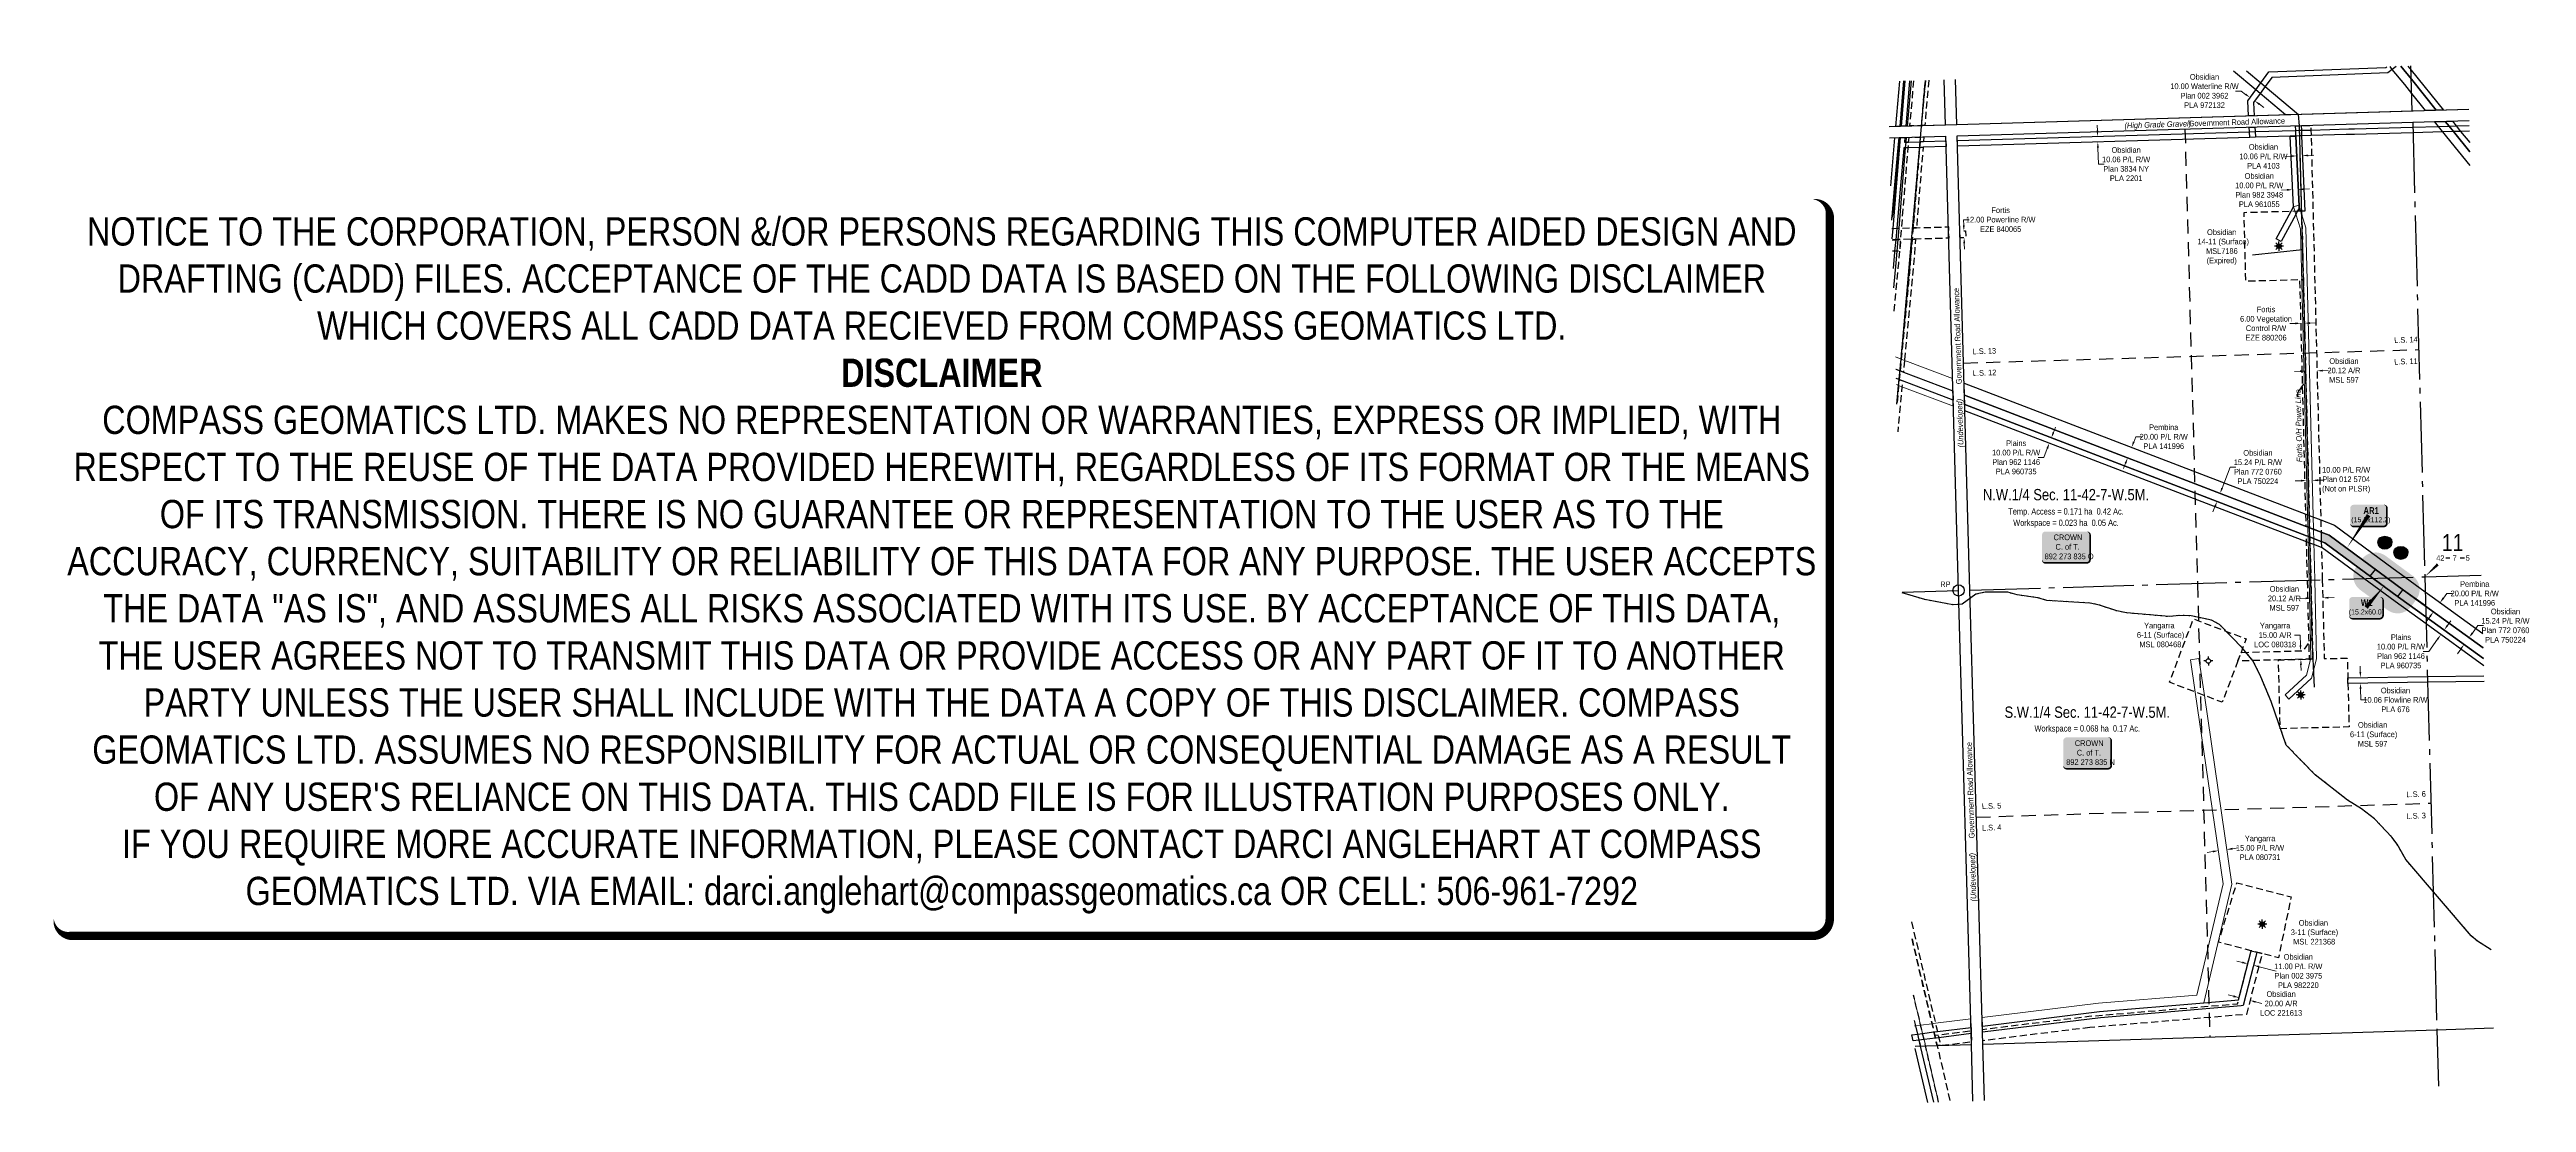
# Model space of a CAD drawing. Extents: x 637939 to 642323, y 5829262 to 5831124.
import ezdxf
from ezdxf.enums import TextEntityAlignment as Align

# ---------------------------------------------------------------- set-up
doc = ezdxf.new("R2010")
doc.units = 0
doc.header["$LTSCALE"] = 5
doc.header["$PDSIZE"] = 0.5
for name, pattern in [('foc-ACCESSROAD', [3.75, 2.5, -1.25]), ('foc-FLOWLINE', [3.75, 2.5, -1.25]), ('foc-LSD', [8, 5, -3]), ('foc-QUARTERLINE', [33, 25, -3, 2, -3]), ('foc-WHEELTRACKS', [2, 0.4, -1.6])]:
    doc.linetypes.add(name, pattern=pattern)
doc.layers.get('Defpoints').update_dxf_attribs({"color": 9})
for name, color, linetype in [('10', 1, 'Continuous'), ('35', 37, 'Continuous'), ('9', 3, 'Continuous'), ('AS-OWNER', 7, 'Continuous'), ('AS-POWER', 104, 'foc-POWER'), ('C-AR', 13, 'foc-ACCESSROAD'), ('C-RW', 13, 'Continuous'), ('C-SYMBOL', 7, 'Continuous'), ('C-WS', 13, 'foc-ACCESSROAD'), ('C-WS-S', 8, 'Continuous'), ('CG-NOTES', 7, 'Continuous'), ('F-AR', 190, 'foc-ACCESSROAD'), ('F-EZE', 190, 'foc-FLOWLINE'), ('F-RW', 190, 'Continuous'), ('F-WS', 190, 'foc-ACCESSROAD'), ('F-WS-S', 8, 'Continuous'), ('L-AREAREQUIRED', 7, 'Continuous'), ('L-AREAWORK', 5, 'Continuous'), ('L-QSEC', 8, 'foc-QUARTERLINE'), ('L-ROAD-T', 7, 'Continuous'), ('L-SEC', 7, 'Continuous'), ('L-SECLBL', 7, 'Continuous'), ('L-SECTION-LSD', 7, 'foc-LSD'), ('P-BUFFER-H 30m', 51, 'Continuous'), ('P-CROSSINGS', 250, 'Continuous'), ('P-TEMP-BLOCKS', 250, 'Continuous'), ('P-TEMP-H', 41, 'Continuous'), ('P-TEMP_WORKSPACE', 46, 'Continuous'), ('T-WATER-P3', 160, 'foc-WHEELTRACKS')]:
    doc.layers.add(name, color=color, linetype=linetype)
for name, color, linetype, lineweight in [('C-AR-T', 13, 'Continuous', 9), ('C-RW-T', 13, 'Continuous', 9), ('C-WS-T', 13, 'Continuous', 9), ('F-AR-T', 190, 'Continuous', 9), ('F-EZE-T', 190, 'Continuous', 9), ('F-RW-T', 190, 'Continuous', 9), ('F-WS-T', 190, 'Continuous', 9), ('T-TEXT', 48, 'Continuous', 18)]:
    doc.layers.add(name, color=color, linetype=linetype, lineweight=lineweight)
doc.layers.add('DISCLAIMER', color=7, linetype='Continuous', plot=False)
doc.styles.add('100L', font='ARIALN.TTF', dxfattribs={"height": 11})
doc.styles.add('175L', font='ARIALN.TTF', dxfattribs={"height": 20})
doc.styles.add('80', font='ARIALN.TTF', dxfattribs={"height": 10})
doc.styles.add('80CG', font='ARIALN.TTF', dxfattribs={"height": 10})
doc.styles.add('80L', font='ARIALN.TTF', dxfattribs={"height": 10})
doc.styles.add('80LS', font='ARIALNI.TTF', dxfattribs={"height": 10})
doc.styles.add('BOLD', font='ARIALNB.TTF')
doc.styles.add('Crossing', font='ARIALN.TTF', dxfattribs={"height": 10})
doc.styles.add('foc-LtypeFont', font='ARIALN.TTF', dxfattribs={"height": 7.349999999999999})
doc.styles.add('SIMPLEX', font='ARIALN.TTF')
doc.linetypes.add('foc-POWER', pattern='A,6,-1,["P",foc-LtypeFont,S=0.2,R=0,X=-0.625,Y=-0.75],-1.239999999999999,4', length=12.24)
doc.linetypes.add('foc-POWER-NOLINE', pattern='A,0,-4,["P",foc-LtypeFont,S=0.2,R=0,X=-0.625,Y=-0.75],-8.24', length=12.24)
doc.linetypes.add('foc-TOPO-flowdirection-NOLINE', pattern='A,0,[">",foc-LtypeFont,S=0.3,R=0,X=0,Y=-0.945],-20,[">",foc-LtypeFont,S=0.3,R=0,X=0,Y=-0.945],0', length=20)
doc.dimstyles.new('Compass 5 000', dxfattribs={"dimscale": 5, "dimtxt": 9, "dimasz": 2, "dimexe": 0.2, "dimexo": 0.0625, "dimgap": 0.5, "dimtad": 0, "dimtih": 1, "dimtoh": 1, "dimzin": 0, "dimdsep": 46, "dimtxsty": '80CG', "dimcen": 0.1, "dimse1": 1, "dimse2": 1, "dimclrd": 256, "dimclrt": 256, "dimaunit": 1, "dimadec": 4, "dimazin": 0, "dimtfac": 0.06, "dimtofl": 0, "dimtmove": 0, "dimatfit": 1, "dimfxl": 0.2, "dimtolj": 1, "dimtzin": 0, "dimlwd": -1, "dimarcsym": 0})

# ---------------------------------------------------------------- blocks, each defined once
blk = doc.blocks.new('L-SECLBL')
at = {"layer": '9', "color": 7}
for p, q in [((-5.082139060913505, -27.83004804289613), (-12.28857354467345, -27.83004804289613)), ((20.70431141927111, -27.83004804289613), (13.49787693551116, -27.83004804289613))]:
    blk.add_line(p, q, dxfattribs=at)
at = {"layer": '10', "color": 2, "style": 'SIMPLEX'}
blk.add_attdef('SEC', text='', height=30, dxfattribs=at).set_placement((0, 0), align=Align.MIDDLE)
at = {"layer": '10', "color": 5, "style": '80L'}
blk.add_attdef('TWP', text='', height=9.5, dxfattribs=at).set_placement((-14.43410290347765, -27.36845155570791), align=Align.MIDDLE_RIGHT)
blk.add_attdef('RGE', text='', height=9.5, dxfattribs=at).set_placement((3.622123863462547, -27.36845155570791), align=Align.MIDDLE_CENTER)
blk.add_attdef('MER', text='', height=9.5, dxfattribs=at).set_placement((23.16775162027989, -27.36845155570791), align=Align.MIDDLE_LEFT)
blk = doc.blocks.new('RP')
at = {"layer": '35', "color": 3}
blk.add_circle((0, 0), 10, dxfattribs=at)
at = {"layer": '35', "color": 3, "style": '80'}
blk.add_attdef('RP_001', (-32.36089367917796, 5.754369554757101), '', height=10, dxfattribs=at)
blk = doc.blocks.new('*U405')
h = blk.add_hatch(color=255)
edge = h.paths.add_edge_path()
edge.add_line((-36.49999999999998, -28.5), (36.49999999999998, -28.5))
edge.add_arc((36.49999999999998, -22.5), 6, 270, 360)
edge.add_line((42.49999999999998, -22.5), (42.49999999999998, 21))
edge.add_arc((36.49999999999998, 21), 6, 0, 90)
edge.add_line((36.49999999999998, 27), (-36.49999999999998, 27))
edge.add_arc((-36.49999999999998, 21), 6, 90, 180)
edge.add_line((-42.49999999999998, 21), (-42.49999999999998, -22.5))
edge.add_arc((-36.49999999999998, -22.5), 6, 180, 270)
at = {"color": 14, "flags": 128}
blk.add_lwpolyline([(-36.49999999999998, -28.5, 3, 3, 0), (36.49999999999998, -28.5, 3, 3, 0.414213562373095), (42.49999999999998, -22.5, 3, 3, 0), (42.49999999999998, 21, 3, 0, 0.414213562373095), (36.49999999999998, 27, 0, 0, 0), (-36.49999999999998, 27, 0, 0, 0.414213562373095), (-42.49999999999998, 21, 0, 0, 0), (-42.49999999999998, -22.5, 0, 3, 0.414213562373095)], format="xyseb", close=True, dxfattribs=at)
at = {"color": 14, "style": '80'}
blk.add_attdef('ENTER_TEXT_001', (-26.84515688949523, -4.918144611186903), '', height=10, dxfattribs=at)
blk = doc.blocks.new('*D406')
at = {"layer": 'Defpoints', "color": 0, "transparency": 16777216}
for p in [(641930.0050221987, 5830640.252188349), (641927.2963497635, 5830508.643602554), (641933.2978373088, 5830508.793930035)]:
    blk.add_point(p, dxfattribs=at)
at = {"layer": 'F-EZE-T', "transparency": 16777216}
for p, q in [((641914.0066702822, 5830639.851455709), (641904.0098059106, 5830639.60105055)), ((641940.0018865699, 5830640.502593508), (641949.998750941, 5830640.752998667))]:
    blk.add_line(p, q, dxfattribs=at)
for points in [[(641913.9649360891, 5830641.517599771), (641914.0484044754, 5830638.185311646), (641924.0035346533, 5830640.101860868)], [(641939.9601523768, 5830642.16873757), (641940.0436207631, 5830638.836449445), (641930.0050221987, 5830640.252188349)]]:
    blk.add_solid(points, dxfattribs=at)
at = {"layer": 'F-EZE-T', "transparency": 16777216, "insert": (641861.9838850375, 5830639.60105055), "char_height": 10, "attachment_point": 5, "style": '80CG'}
blk.add_mtext('\\A1;Fortis\\P6.00 Vegetation\\PControl R/W\\PEZE 880206', dxfattribs=at)
blk = doc.blocks.new('*D407')
at = {"layer": 'Defpoints', "color": 0, "transparency": 16777216}
for p in [(641325.7580450496, 5830803.344965522), (641326.1020987022, 5830791.342184542), (641327.2189074138, 5830803.386840404)]:
    blk.add_point(p, dxfattribs=at)
at = {"layer": 'F-EZE-T', "transparency": 16777216}
for p, q in [((641326.932380155, 5830813.382734668), (641326.6458528959, 5830823.378628931)), ((641336.6458528959, 5830823.378628931), (641326.6458528959, 5830823.378628931)), ((641327.8494883254, 5830781.38816516), (641328.1360155845, 5830771.392270897))]:
    blk.add_line(p, q, dxfattribs=at)
for points in [[(641328.5983625322, 5830813.43048921), (641325.2663977777, 5830813.334980124), (641327.2189074138, 5830803.386840404)], [(641329.5154707027, 5830781.435919703), (641326.1835059482, 5830781.340410616), (641327.5629610666, 5830791.384059424)]]:
    blk.add_solid(points, dxfattribs=at)
at = {"layer": 'F-EZE-T', "transparency": 16777216, "insert": (641392.280232159, 5830823.37862893), "char_height": 10, "attachment_point": 5, "style": '80CG'}
blk.add_mtext('\\A1;Fortis\\P12.00 Powerline R/W\\PEZE 840065', dxfattribs=at)
blk = doc.blocks.new('*D408')
at = {"layer": 'Defpoints', "color": 0, "transparency": 16777216}
for p in [(641865.3787049853, 5830059.014116291), (641865.7848220051, 5830044.027272454), (641923.1511852149, 5830060.579648551)]:
    blk.add_point(p, dxfattribs=at)
at = {"layer": 'F-AR-T', "transparency": 16777216}
for p, q in [((641922.3961887795, 5830088.441109973), (641912.3961887795, 5830088.441109973)), ((641922.8803023009, 5830070.575979), (641922.3961887795, 5830088.441109973)), ((641923.8281851485, 5830035.596474263), (641924.0990680625, 5830025.600143814))]:
    blk.add_line(p, q, dxfattribs=at)
for points in [[(641924.5463573757, 5830070.621126153), (641921.2142472261, 5830070.530831847), (641923.1511852149, 5830060.579648551)], [(641925.4942402233, 5830035.641621416), (641922.1621300738, 5830035.55132711), (641923.5573022346, 5830045.592804712)]]:
    blk.add_solid(points, dxfattribs=at)
at = {"layer": 'F-AR-T', "transparency": 16777216, "insert": (641878.0817276612, 5830088.441109972), "char_height": 10, "attachment_point": 5, "style": '80CG'}
blk.add_mtext('\\A1;Yangarra\\P15.00 A/R\\PLOC 080318', dxfattribs=at)
blk = doc.blocks.new('*D409')
at = {"layer": 'C-AR-T', "transparency": 16777216}
for p, q in [((641804.6249562822, 5829449.382832961), (641794.9418441539, 5829451.88029958)), ((641843.3382207422, 5829439.397914436), (641854.3863660698, 5829436.548378689))]:
    blk.add_line(p, q, dxfattribs=at)
for points in [[(641805.0412007187, 5829450.996684983), (641804.2087118457, 5829447.768980941), (641814.3080684106, 5829446.885366343)], [(641843.7544651787, 5829441.011766458), (641842.9219763057, 5829437.784062414), (641833.6551086139, 5829441.895381054)]]:
    blk.add_solid(points, dxfattribs=at)
at = {"layer": 'Defpoints', "color": 0, "transparency": 16777216}
for p in [(641819.8194721596, 5829468.254036536), (641833.6551086139, 5829441.895381054), (641839.1665123629, 5829463.264051246)]:
    blk.add_point(p, dxfattribs=at)
at = {"layer": 'C-AR-T', "transparency": 16777216, "insert": (641888.6871846234, 5829436.548378689), "char_height": 10, "attachment_point": 5, "style": '80CG'}
blk.add_mtext('\\A1;Obsidian\\P20.00 A/R\\PLOC 221613', dxfattribs=at)
blk = doc.blocks.new('*D410')
at = {"layer": 'C-AR-T', "transparency": 16777216}
for p, q in [((641922.1271206148, 5830555.207834071), (641912.1302828585, 5830554.956368613)), ((641962.2375088339, 5830556.216790844), (641972.23434659, 5830556.468256301))]:
    blk.add_line(p, q, dxfattribs=at)
for points in [[(641922.085209705, 5830556.873973697), (641922.1690315244, 5830553.541694445), (641932.1239583709, 5830555.45929953)], [(641962.1955979242, 5830557.88293047), (641962.2794197436, 5830554.550651217), (641952.2406710776, 5830555.965325385)]]:
    blk.add_solid(points, dxfattribs=at)
at = {"layer": 'Defpoints', "color": 0, "transparency": 16777216}
for p in [(641952.2406710776, 5830555.965325385), (641933.4389916571, 5830503.181048262), (641953.5557043639, 5830503.687074117)]:
    blk.add_point(p, dxfattribs=at)
at = {"layer": 'C-AR-T', "transparency": 16777216, "insert": (641999.9696808329, 5830556.468256301), "char_height": 10, "attachment_point": 5, "style": '80CG'}
blk.add_mtext('\\A1;Obsidian\\P20.12 A/R\\PMSL 597', dxfattribs=at)
blk = doc.blocks.new('*D411')
at = {"layer": 'C-AR-T', "transparency": 16777216}
for p, q in [((641932.186617703, 5830153.51109434), (641922.1897580713, 5830153.260500036)), ((641972.342531318, 5830154.51769477), (641982.3393909496, 5830154.768289074))]:
    blk.add_line(p, q, dxfattribs=at)
for points in [[(641932.1448519856, 5830155.177237612), (641932.2283834202, 5830151.844951068), (641942.1834773346, 5830153.761688644)], [(641972.3007656006, 5830156.183838042), (641972.3842970352, 5830152.851551498), (641962.3456716862, 5830154.267100467)]]:
    blk.add_solid(points, dxfattribs=at)
at = {"layer": 'Defpoints', "color": 0, "transparency": 16777216}
for p in [(641942.1834773346, 5830153.761688644), (641942.3451086385, 5830147.313794837), (641962.5073029902, 5830147.819206661)]:
    blk.add_point(p, dxfattribs=at)
at = {"layer": 'C-AR-T', "transparency": 16777216, "insert": (641894.4544238284, 5830153.260500036), "char_height": 10, "attachment_point": 5, "style": '80CG'}
blk.add_mtext('\\A1;Obsidian\\P20.12 A/R\\PMSL 597', dxfattribs=at)
blk = doc.blocks.new('*D412')
at = {"layer": 'C-RW-T', "transparency": 16777216}
for p, q in [((641899.0886019268, 5830876.063393748), (641889.098001821, 5830875.629908426)), ((641929.0690678651, 5830877.364225712), (641939.059667971, 5830877.797711034))]:
    blk.add_line(p, q, dxfattribs=at)
for points in [[(641899.016354373, 5830877.728493766), (641899.1608494805, 5830874.39829373), (641909.0792020326, 5830876.496879071)], [(641928.9968203114, 5830879.029325729), (641929.141315419, 5830875.699125693), (641919.0784677593, 5830876.930740389)]]:
    blk.add_solid(points, dxfattribs=at)
at = {"layer": 'Defpoints', "color": 0, "transparency": 16777216}
for p in [(641907.9748622235, 5830901.948761376), (641917.9741279503, 5830902.382622694), (641919.0784677593, 5830876.930740389)]:
    blk.add_point(p, dxfattribs=at)
at = {"layer": 'C-RW-T', "transparency": 16777216, "insert": (641850.0120536627, 5830875.629908426), "char_height": 10, "attachment_point": 5, "style": '80CG'}
blk.add_mtext('\\A1;Obsidian\\P10.00 P/L R/W\\PPlan 982 3948\\PPLA 961055', dxfattribs=at)
blk = doc.blocks.new('*D413')
at = {"layer": 'C-RW-T', "transparency": 16777216}
for p, q in [((641906.5164315379, 5830935.761521906), (641896.5258314321, 5830935.328036584)), ((641936.5447093834, 5830937.064428395), (641946.5353094892, 5830937.497913716))]:
    blk.add_line(p, q, dxfattribs=at)
for points in [[(641906.4441839842, 5830937.426621923), (641906.5886790917, 5830934.096421887), (641916.5070316439, 5830936.195007228)], [(641936.4724618297, 5830938.729528412), (641936.6169569371, 5830935.399328376), (641926.5541092776, 5830936.630943072)]]:
    blk.add_solid(points, dxfattribs=at)
at = {"layer": 'Defpoints', "color": 0, "transparency": 16777216}
for p in [(641915.957086041, 5830948.869684581), (641916.5070316439, 5830936.195007228), (641926.0041636747, 5830949.305620424)]:
    blk.add_point(p, dxfattribs=at)
at = {"layer": 'C-RW-T', "transparency": 16777216, "insert": (641857.4398832738, 5830935.328036583), "char_height": 10, "attachment_point": 5, "style": '80CG'}
blk.add_mtext('\\A1;Obsidian\\P10.06 P/L R/W\\PPLA 4103', dxfattribs=at)
blk = doc.blocks.new('*D414')
at = {"layer": 'C-RW-T', "transparency": 16777216}
for p, q in [((641817.751168849, 5831050.985443743), (641807.751168849, 5831050.985443743)), ((641825.8590348805, 5831045.13202522), (641817.751168849, 5831050.985443743)), ((641850.191569393, 5831027.565318064), (641858.2994354251, 5831021.71189954))]:
    blk.add_line(p, q, dxfattribs=at)
for points in [[(641826.8346046344, 5831046.483336225), (641824.8834651262, 5831043.780714215), (641833.9669009126, 5831039.278606696)], [(641851.167139147, 5831028.916629069), (641849.2159996387, 5831026.214007059), (641842.0837033615, 5831033.418736587)]]:
    blk.add_solid(points, dxfattribs=at)
at = {"layer": 'Defpoints', "color": 0, "transparency": 16777216}
for p in [(641833.9669009126, 5831039.278606696), (641835.8380580568, 5831041.87044109), (641843.9548605056, 5831036.010570982)]:
    blk.add_point(p, dxfattribs=at)
at = {"layer": 'C-RW-T', "transparency": 16777216, "insert": (641753.0717691216, 5831050.985443743), "char_height": 10, "attachment_point": 5, "style": '80CG'}
blk.add_mtext('\\A1;Obsidian\\P10.00 Waterline R/W\\PPlan 002 3962\\PPLA 972132', dxfattribs=at)
blk = doc.blocks.new('*D415')
at = {"layer": 'C-RW-T', "transparency": 16777216}
for p, q in [((641563.5260460675, 5830980.743856093), (641563.2235171333, 5830990.739278858)), ((641564.4341579865, 5830950.740238181), (641565.3167518004, 5830921.579727229)), ((641565.3167518004, 5830921.579727229), (641575.3167518005, 5830921.579727229))]:
    blk.add_line(p, q, dxfattribs=at)
for points in [[(641565.1919498616, 5830980.794277581), (641561.8601422735, 5830980.693434604), (641563.8285750017, 5830970.748433328)], [(641566.1000617807, 5830950.79065967), (641562.7682541925, 5830950.689816692), (641564.1316290523, 5830960.735660945)]]:
    blk.add_solid(points, dxfattribs=at)
at = {"layer": 'Defpoints', "color": 0, "transparency": 16777216}
for p in [(641564.1316290523, 5830960.735660945), (641668.7662254035, 5830973.924554667), (641669.0692794541, 5830963.911782283)]:
    blk.add_point(p, dxfattribs=at)
at = {"layer": 'C-RW-T', "transparency": 16777216, "insert": (641614.4026999588, 5830921.579727228), "char_height": 10, "attachment_point": 5, "style": '80CG'}
blk.add_mtext('\\A1;Obsidian\\P10.06 P/L R/W\\PPlan 3834 NY\\PPLA 2201', dxfattribs=at)
blk = doc.blocks.new('*D416')
at = {"layer": 'Defpoints', "color": 0, "transparency": 16777216}
for p in [(641624.1872580063, 5830420.610028019), (641760.6064253317, 5830346.862399673), (641767.7722134339, 5830365.548888413)]:
    blk.add_point(p, dxfattribs=at)
at = {"layer": 'F-RW-T', "transparency": 16777216}
for p, q in [((641627.7677656363, 5830429.94704923), (641631.3482732661, 5830439.284070442)), ((641631.3482732661, 5830439.284070442), (641641.3482732661, 5830439.284070442)), ((641613.4409622741, 5830392.586518067), (641609.8604546443, 5830383.249496855))]:
    blk.add_line(p, q, dxfattribs=at)
for points in [[(641611.884792072, 5830393.183269339), (641614.9971324762, 5830391.989766795), (641617.0214699041, 5830401.923539279)], [(641626.2115954342, 5830430.543800502), (641629.3239358384, 5830429.350297959), (641624.1872580063, 5830420.610028019)]]:
    blk.add_solid(points, dxfattribs=at)
at = {"layer": 'F-RW-T', "transparency": 16777216, "insert": (641680.8878367043, 5830439.284070443), "char_height": 10, "attachment_point": 5, "style": '80CG'}
blk.add_mtext('\\A1;Pembina\\P20.00 P/L R/W\\PPLA 141996', dxfattribs=at)
blk = doc.blocks.new('*D417')
at = {"layer": 'C-RW-T', "transparency": 16777216}
for p, q in [((641784.2556194493, 5830348.502472562), (641798.5398591384, 5830385.753658127)), ((641798.5398591384, 5830385.753658127), (641808.5398591382, 5830385.753658128)), ((641771.6370503528, 5830315.595109677), (641768.0566809243, 5830306.258035469))]:
    blk.add_line(p, q, dxfattribs=at)
for points in [[(641782.6994404146, 5830349.0992008), (641785.8117984838, 5830347.905744324), (641780.6752500208, 5830339.165398355)], [(641770.080871318, 5830316.191837915), (641773.1932293873, 5830314.99838144), (641775.2174197813, 5830324.932183884)]]:
    blk.add_solid(points, dxfattribs=at)
at = {"layer": 'Defpoints', "color": 0, "transparency": 16777216}
for p in [(641775.2174197813, 5830324.932183884), (641843.2533613539, 5830315.169363651), (641837.7955311143, 5830300.936149181)]:
    blk.add_point(p, dxfattribs=at)
at = {"layer": 'C-RW-T', "transparency": 16777216, "insert": (641847.6258072958, 5830385.753658128), "char_height": 10, "attachment_point": 5, "style": '80CG'}
blk.add_mtext('\\A1;Obsidian\\P15.24 P/L R/W\\PPlan 772 0760\\PPLA 750224', dxfattribs=at)
blk = doc.blocks.new('*D418')
at = {"layer": 'Defpoints', "color": 0, "transparency": 16777216}
for p in [(641478.430715132, 5830428.032137313), (641507.8490258774, 5830416.751916653), (641511.4274805521, 5830426.084366327)]:
    blk.add_point(p, dxfattribs=at)
at = {"layer": 'F-RW-T', "transparency": 16777216}
for p, q in [((641485.5894158627, 5830446.701708501), (641489.1696619187, 5830456.038830016)), ((641468.7787295296, 5830402.860190741), (641458.77872953, 5830402.860190741)), ((641474.8504690763, 5830418.695015797), (641468.7787295296, 5830402.860190741))]:
    blk.add_line(p, q, dxfattribs=at)
for points in [[(641484.0332289436, 5830447.298416177), (641487.145602782, 5830446.105000825), (641482.009169807, 5830437.364586987)], [(641473.2942821572, 5830419.291723473), (641476.4066559956, 5830418.098308121), (641478.430715132, 5830428.032137313)]]:
    blk.add_solid(points, dxfattribs=at)
at = {"layer": 'F-RW-T', "transparency": 16777216, "insert": (641419.6927813722, 5830402.860190742), "char_height": 10, "attachment_point": 5, "style": '80CG'}
blk.add_mtext('\\A1;Plains\\P10.00 P/L R/W\\PPlan 962 1146\\PPLA 960735', dxfattribs=at)
blk = doc.blocks.new('*D419')
at = {"layer": 'Defpoints', "color": 0, "transparency": 16777216}
for p in [(642170.0636391416, 5830145.812621357), (642212.4638164542, 5830090.445020915), (642224.1709764833, 5830106.598446569)]:
    blk.add_point(p, dxfattribs=at)
at = {"layer": 'F-RW-T', "transparency": 16777216}
for p, q in [((642175.9319763607, 5830153.909696031), (642181.8003135794, 5830162.006770706)), ((642181.8003135794, 5830162.006770706), (642191.8003135794, 5830162.006770706)), ((642152.488141893, 5830121.562121028), (642146.6198046738, 5830113.465046354))]:
    blk.add_line(p, q, dxfattribs=at)
for points in [[(642151.1386294472, 5830122.540177232), (642153.8376543382, 5830120.584064825), (642158.3564791121, 5830129.659195703)], [(642174.582463915, 5830154.887752235), (642177.281488806, 5830152.931639828), (642170.0636391416, 5830145.812621357)]]:
    blk.add_solid(points, dxfattribs=at)
at = {"layer": 'F-RW-T', "transparency": 16777216, "insert": (642231.3398770173, 5830162.006770706), "char_height": 10, "attachment_point": 5, "style": '80CG'}
blk.add_mtext('\\A1;Pembina\\P20.00 P/L R/W\\PPLA 141996', dxfattribs=at)
blk = doc.blocks.new('*D420')
at = {"layer": 'C-RW-T', "transparency": 16777216}
for p, q in [((642227.2116433056, 5830092.058812961), (642236.6766624376, 5830105.126962496)), ((642236.6766624376, 5830105.126962496), (642246.6766624376, 5830105.126962496)), ((642206.5665148888, 5830063.554525587), (642200.7006539498, 5830055.455656812))]:
    blk.add_line(p, q, dxfattribs=at)
for points in [[(642225.8618318429, 5830093.036456451), (642228.5614547678, 5830091.081169471), (642221.3457823666, 5830083.959944185)], [(642205.2167034261, 5830064.532169077), (642207.916326351, 5830062.576882097), (642212.4323758278, 5830071.653394362)]]:
    blk.add_solid(points, dxfattribs=at)
at = {"layer": 'Defpoints', "color": 0, "transparency": 16777216}
for p in [(642170.8935770425, 5830101.73917844), (642179.8069835813, 5830114.045728263), (642212.4323758278, 5830071.653394362)]:
    blk.add_point(p, dxfattribs=at)
at = {"layer": 'C-RW-T', "transparency": 16777216, "insert": (642285.7626105957, 5830105.126962497), "char_height": 10, "attachment_point": 5, "style": '80CG'}
blk.add_mtext('\\A1;Obsidian\\P15.24 P/L R/W\\PPlan 772 0760\\PPLA 750224', dxfattribs=at)
blk = doc.blocks.new('*D421')
at = {"layer": 'Defpoints', "color": 0, "transparency": 16777216}
for p in [(642130.5850056661, 5830130.919944416), (642124.7476219856, 5830122.839134653), (642171.3207062101, 5830089.195852628)]:
    blk.add_point(p, dxfattribs=at)
at = {"layer": 'F-RW-T', "transparency": 16777216}
for p, q in [((642183.013815063, 5830105.382862655), (642188.8695402346, 5830113.489062918)), ((642149.9271093816, 5830059.580258459), (642139.9271093816, 5830059.580258459)), ((642165.4649810381, 5830081.089652365), (642149.9271093816, 5830059.580258459))]:
    blk.add_line(p, q, dxfattribs=at)
for points in [[(642164.1139476611, 5830082.06560656), (642166.8160144156, 5830080.11369817), (642171.3207062101, 5830089.195852628)], [(642181.662781686, 5830106.35881685), (642184.3648484405, 5830104.40690846), (642177.1580898911, 5830097.276662391)]]:
    blk.add_solid(points, dxfattribs=at)
at = {"layer": 'F-RW-T', "transparency": 16777216, "insert": (642100.8411612245, 5830059.58025846), "char_height": 10, "attachment_point": 5, "style": '80CG'}
blk.add_mtext('\\A1;Plains\\P10.00 P/L R/W\\PPlan 962 1146\\PPLA 960735', dxfattribs=at)
blk = doc.blocks.new('*D422')
at = {"layer": 'C-RW-T', "transparency": 16777216}
for p, q in [((642028.8835793075, 5830023.203059968), (642028.7422738499, 5830033.202061556)), ((642029.3083043834, 5829993.148830061), (642029.5836522186, 5829973.664774122)), ((642029.5836522186, 5829973.664774122), (642039.5836522186, 5829973.664774122))]:
    blk.add_line(p, q, dxfattribs=at)
for points in [[(642030.5500795721, 5830023.226610877), (642027.2170790427, 5830023.179509058), (642029.024884765, 5830013.204058379)], [(642030.9748046482, 5829993.17238097), (642027.6418041186, 5829993.125279151), (642029.1669989259, 5830003.14783165)]]:
    blk.add_solid(points, dxfattribs=at)
at = {"layer": 'Defpoints', "color": 0, "transparency": 16777216}
for p in [(642029.1669989259, 5830003.14783165), (642051.3239145367, 5830013.519187302), (642051.4660286977, 5830003.462960573)]:
    blk.add_point(p, dxfattribs=at)
at = {"layer": 'C-RW-T', "transparency": 16777216, "insert": (642091.0775130634, 5829973.664774121), "char_height": 10, "attachment_point": 5, "style": '80CG'}
blk.add_mtext('\\A1;Obsidian\\P10.06 Flowline R/W\\PPLA 676', dxfattribs=at)
blk = doc.blocks.new('*D423')
at = {"layer": 'Defpoints', "color": 0, "transparency": 16777216}
for p in [(641776.699793611, 5829713.841940991), (641791.536110116, 5829716.005015234), (641792.5475147858, 5829709.067888671)]:
    blk.add_point(p, dxfattribs=at)
at = {"layer": 'F-RW-T', "transparency": 16777216}
for p, q in [((641767.8158155945, 5829705.462108118), (641757.9204329085, 5829704.019401809)), ((641802.4428974718, 5829710.51059498), (641812.3382801581, 5829711.953301288))]:
    blk.add_line(p, q, dxfattribs=at)
for points in [[(641767.575364543, 5829707.111338565), (641768.056266646, 5829703.81287767), (641777.7111982808, 5829706.904814427)], [(641802.2024464203, 5829712.159825427), (641802.6833485233, 5829708.861364532), (641792.5475147858, 5829709.067888671)]]:
    blk.add_solid(points, dxfattribs=at)
at = {"layer": 'F-RW-T', "transparency": 16777216, "insert": (641851.4242283164, 5829711.953301288), "char_height": 10, "attachment_point": 5, "style": '80CG'}
blk.add_mtext('\\A1;Yangarra\\P15.00 P/L R/W\\PPLA 080731', dxfattribs=at)
blk = doc.blocks.new('*D424')
at = {"layer": 'C-RW-T', "transparency": 16777216}
for p, q in [((641820.0757108007, 5829509.25475409), (641810.3875208105, 5829511.732449533)), ((641849.7238911355, 5829501.672412971), (641880.0594652267, 5829493.914275096))]:
    blk.add_line(p, q, dxfattribs=at)
for points in [[(641820.4886600412, 5829510.869452422), (641819.66276156, 5829507.640055758), (641829.7639007911, 5829506.777058646)], [(641850.1368403761, 5829503.287111304), (641849.3109418948, 5829500.057714639), (641840.0357011453, 5829504.150108415)]]:
    blk.add_solid(points, dxfattribs=at)
at = {"layer": 'Defpoints', "color": 0, "transparency": 16777216}
for p in [(641831.2664953424, 5829512.65244641), (641840.0357011453, 5829504.150108415), (641841.5382956966, 5829510.025496178)]:
    blk.add_point(p, dxfattribs=at)
at = {"layer": 'C-RW-T', "transparency": 16777216, "insert": (641919.1454133849, 5829493.914275096), "char_height": 10, "attachment_point": 5, "style": '80CG'}
blk.add_mtext('\\A1;Obsidian\\P11.00 P/L R/W\\PPlan 002 3975\\PPLA 982220', dxfattribs=at)
blk = doc.blocks.new('*D425')
at = {"layer": 'Defpoints', "color": 0, "transparency": 16777216}
for p in [(641943.7662329746, 5830362.097116272), (641934.4276762013, 5830335.256506446), (641944.4232278792, 5830335.503445904)]:
    blk.add_point(p, dxfattribs=at)
at = {"layer": 'F-RW-T', "transparency": 16777216}
for p, q in [((641923.7737315696, 5830361.60320282), (641913.7767818426, 5830361.356228824)), ((641953.7631827017, 5830362.344090268), (641964.7468359479, 5830362.61544071))]:
    blk.add_line(p, q, dxfattribs=at)
for points in [[(641923.732569237, 5830363.269361108), (641923.8148939023, 5830359.937044531), (641933.7706812967, 5830361.850176815)], [(641953.722020369, 5830364.010248556), (641953.8043450343, 5830360.677931979), (641943.7662329746, 5830362.097116272)]]:
    blk.add_solid(points, dxfattribs=at)
at = {"layer": 'F-RW-T', "transparency": 16777216, "insert": (642003.832784106, 5830362.61544071), "char_height": 10, "attachment_point": 5, "style": '80CG'}
blk.add_mtext('\\A1;10.00 P/L R/W\\PPlan 012 5704\\P(Not on PLSR)', dxfattribs=at)
blk = doc.blocks.new('*U426')
at = {"true_color": 0xff8aff}
h = blk.add_hatch(color=211, dxfattribs=at)
edge = h.paths.add_edge_path()
edge.add_line((-23.99999999999998, -20), (23.99999999999998, -20))
edge.add_arc((23.99999999999998, -14), 6, 270, 360)
edge.add_line((29.99999999999998, -14), (29.99999999999998, 12.5))
edge.add_arc((23.99999999999998, 12.5), 6, 0, 90)
edge.add_line((23.99999999999998, 18.5), (-23.99999999999998, 18.5))
edge.add_arc((-23.99999999999998, 12.5), 6, 90, 180)
edge.add_line((-29.99999999999998, 12.5), (-29.99999999999998, -14))
edge.add_arc((-23.99999999999998, -14), 6, 180, 270)
at = {"color": 250, "flags": 128}
blk.add_lwpolyline([(-23.99999999999998, -20, 3, 3, 0), (23.99999999999998, -20, 3, 3, 0.414213562373095), (29.99999999999998, -14, 3, 3, 0), (29.99999999999998, 12.5, 3, 0, 0.414213562373095), (23.99999999999998, 18.5, 0, 0, 0), (-23.99999999999998, 18.5, 0, 0, 0.414213562373095), (-29.99999999999998, 12.5, 0, 0, 0), (-29.99999999999998, -14, 0, 3, 0.414213562373095)], format="xyseb", close=True, dxfattribs=at)
at = {"flags": 128}
blk.add_lwpolyline([(33.2529116621075, 39.6301074774244, 0, 7.5, 0), (-3.398394867633905e-15, 0, 0, 0, 0)], format="xyseb", dxfattribs=at)
at = {"color": 250}
for tag, p, height, style in [('TEMP_AREA_W1_001', (-9.212824010914055, 2.244292974654144), 12, 'BOLD'), ('ENTER_TEXT_001', (-30.65893587994544, -12.47010782646594), 9, '80')]:
    blk.add_attdef(tag, p, '', height=height, dxfattribs=dict(at, style=style))
blk = doc.blocks.new('*U427')
at = {"true_color": 0xff8aff}
h = blk.add_hatch(color=211, dxfattribs=at)
edge = h.paths.add_edge_path()
edge.add_line((-26.49999999999998, -20), (26.49999999999998, -20))
edge.add_arc((26.49999999999998, -14), 6, 270, 360)
edge.add_line((32.49999999999998, -14), (32.49999999999998, 12.5))
edge.add_arc((26.49999999999998, 12.5), 6, 0, 90)
edge.add_line((26.49999999999998, 18.5), (-26.49999999999998, 18.5))
edge.add_arc((-26.49999999999998, 12.5), 6, 90, 180)
edge.add_line((-32.49999999999998, 12.5), (-32.49999999999998, -14))
edge.add_arc((-26.49999999999998, -14), 6, 180, 270)
at = {"flags": 128}
blk.add_lwpolyline([(-38.53212933125235, -58.06103901925897, 0, 7.5, 0), (-3.398394867633905e-15, 0, 0, 0, 0)], format="xyseb", dxfattribs=at)
at = {"color": 250, "flags": 128}
blk.add_lwpolyline([(-26.49999999999998, -20, 3, 3, 0), (26.49999999999998, -20, 3, 3, 0.414213562373095), (32.49999999999998, -14, 3, 3, 0), (32.49999999999998, 12.5, 3, 0, 0.414213562373095), (26.49999999999998, 18.5, 0, 0, 0), (-26.49999999999998, 18.5, 0, 0, 0.414213562373095), (-32.49999999999998, 12.5, 0, 0, 0), (-32.49999999999998, -14, 0, 3, 0.414213562373095)], format="xyseb", close=True, dxfattribs=at)
at = {"color": 250}
for tag, p, height, style in [('TEMP_AREA_W1_001', (-9.212824010914055, 2.244292974654144), 12, 'BOLD'), ('ENTER_TEXT_001', (-30.65893587994544, -12.47010782646594), 9, '80')]:
    blk.add_attdef(tag, p, '', height=height, dxfattribs=dict(at, style=style))
blk = doc.blocks.new('GAS')
h = blk.add_hatch(color=255)
h.dxf.hatch_style = 1
edge = h.paths.add_edge_path()
edge.add_arc((0, 0), 0.9, 0, 360)
for p, q in [((-0.8077887898725749, 0), (-1.615577579628734, 0)), ((-0.5711929310346023, 0.5711929297831376), (-1.142385862069204, 1.142385861385264)), ((0, 0.8077887887338874), (0, 1.615577579286764)), ((0.5711929310309642, 0.5711929297831376), (1.142385862065566, 1.142385861385264)), ((1.615577579625096, 0), (0.8077887898689368, 0)), ((-0.5711929310346023, -0.5711929316021271), (-1.142385862069204, -1.142385863204253)), ((0, -0.8077887905528768), (0, -1.615577581105753)), ((1.142385862065566, -1.142385863204253), (0.5711929310309642, -0.5711929316021271))]:
    blk.add_line(p, q)
blk.add_circle((0, 0), 0.8000000000000003)
blk = doc.blocks.new('GABD')
for p, q in [((-0.8077887898243716, 0), (-1.615577579648743, 0)), ((0, 0.8077887898252811), (0, 1.615577579648743)), ((1.615577579648743, 0), (0.8077887898243716, 0)), ((0, -0.8077887898252811), (0, -1.615577579648743))]:
    blk.add_line(p, q)
blk.add_circle((0, 0), 0.8)
blk = doc.blocks.new('xing2')
h = blk.add_hatch(color=50)
h.dxf.hatch_style = 1
edge = h.paths.add_edge_path()
edge.add_ellipse((0, 0), major_axis=(-12.5, 0), ratio=0.8162973455633619, start_angle=0, end_angle=360)
h = blk.add_hatch(color=250)
h.dxf.hatch_style = 1
edge = h.paths.add_edge_path()
edge.add_ellipse((0, -2.047489049626165), major_axis=(-12.5, 0), ratio=0.8162973455633619, start_angle=0, end_angle=180)
edge.add_line((12.5, -2.047489049626165), (12.5, 0))
edge.add_ellipse((0, 0), major_axis=(-12.5, 0), ratio=0.8162973455633619, start_angle=0, end_angle=180, ccw=False)
edge.add_line((-12.5, 0), (-12.5, -2.047489049626165))
at = {"color": 250}
blk.add_ellipse((0, 0), major_axis=(-12.5, 0), ratio=0.8162973455633619, dxfattribs=at)
blk.add_ellipse((0, -2.047489049626165), major_axis=(-12.5, 0), ratio=0.8162973455633619, start_param=0, end_param=3.141592653589793, dxfattribs=at)
at = {"color": 250, "style": 'Crossing'}
blk.add_attdef('CROSSING', text='', height=9, dxfattribs=at).set_placement((0.08916442567715421, 0.0199513138486509), align=Align.MIDDLE_CENTER)
at = {"color": 250, "style": 'Crossing', "flags": 1}
for tag, p in [('DESCRIPTION', (0.08916442567715421, -25.770021277247)), ('LOCATION', (0.08916442567715421, -39.30337514164421)), ('OWNER', (0.08916442567715421, -12.49201765665748)), ('DWG_REF', (0.08916442567715421, -52.83672900604233))]:
    blk.add_attdef(tag, text='', height=9, dxfattribs=at).set_placement(p, align=Align.MIDDLE_CENTER)
blk = doc.blocks.new('Disclaimer_Legal')
at = {"layer": 'DISCLAIMER', "color": 254, "flags": 128}
blk.add_lwpolyline([(-3612.859355113964, -1104.601793492536, 37.5, 37.5, 0), (4096.10254652852, -1104.601793492536, 37.5, 37.5, 0.414213562373095), (4171.10254652852, -1029.601793492536, 37.5, 37.5, 0), (4171.10254652852, 2078.694150954953, 37.5, 0, 0.414213562373095), (4096.10254652852, 2153.694150954953, 0, 0, 0), (-3612.859355113964, 2153.694150954953, 0, 0, 0.414213562373095), (-3687.859355113964, 2078.694150954953, 0, 0, 0), (-3687.859355113964, -1029.601793492536, 0, 37.5, 0.414213562373095)], format="xyseb", close=True, dxfattribs=at)
at = {"layer": 'DISCLAIMER', "color": 254, "insert": (241.6215957072782, 533.9211787312088), "char_height": 125, "width": 7717.567617301413, "attachment_point": 5, "style": '80'}
blk.add_mtext('NOTICE TO THE CORPORATION, PERSON &/OR PERSONS REGARDING THIS COMPUTER AIDED DESIGN AND DRAFTING (CADD) FILES. ACCEPTANCE OF THE CADD DATA IS BASED ON THE FOLLOWING DISCLAIMER WHICH COVERS ALL CADD DATA RECIEVED FROM COMPASS GEOMATICS LTD.\\P{\\fArial Narrow|b1|i0|c0|p34;DISCLAIMER}\\PCOMPASS GEOMATICS LTD. MAKES NO REPRESENTATION OR WARRANTIES, EXPRESS OR IMPLIED, WITH RESPECT TO THE REUSE OF THE DATA PROVIDED HEREWITH, REGARDLESS OF ITS FORMAT OR THE MEANS OF ITS TRANSMISSION. THERE IS NO GUARANTEE OR REPRESENTATION TO THE USER AS TO THE ACCURACY, CURRENCY, SUITABILITY OR RELIABILITY OF THIS DATA FOR ANY PURPOSE. THE USER ACCEPTS THE DATA "AS IS", AND ASSUMES ALL RISKS ASSOCIATED WITH ITS USE. BY ACCEPTANCE OF THIS DATA, THE USER AGREES NOT TO TRANSMIT THIS DATA OR PROVIDE ACCESS OR ANY PART OF IT TO ANOTHER PARTY UNLESS THE USER SHALL INCLUDE WITH THE DATA A COPY OF THIS DISCLAIMER. COMPASS GEOMATICS LTD. ASSUMES NO RESPONSIBILITY FOR ACTUAL OR CONSEQUENTIAL DAMAGE AS A RESULT OF ANY USER\'S RELIANCE ON THIS DATA. THIS CADD FILE IS FOR ILLUSTRATION PURPOSES ONLY.\\PIF YOU REQUIRE MORE ACCURATE INFORMATION, PLEASE CONTACT DARCI ANGLEHART AT COMPASS GEOMATICS LTD. VIA EMAIL: darci.anglehart@compassgeomatics.ca OR CELL: 506-961-7292', dxfattribs=at)

msp = doc.modelspace()

# ---------------------------------------------------------------- hatches: boundary and pattern name
at = {"layer": 'P-BUFFER-H 30m'}
h = msp.add_hatch(color=256, dxfattribs=at)
h.dxf.hatch_style = 1
edge = h.paths.add_edge_path()
edge.add_line((642128.0183742136, 5830151.233052993), (642118.9755345343, 5830138.981380916))
edge.add_arc((642094.8458578378, 5830156.791259967), 29.99054999952534, 233.5847542077523, 323.5693269719744, ccw=False)
edge.add_line((642077.0424764944, 5830132.656788727), (642028.7735340145, 5830168.263551414))
edge.add_arc((642046.5769153583, 5830192.398022654), 29.99054999971545, 143.5693269689793, 233.58475420703638, ccw=False)
edge.add_line((642022.4472386619, 5830210.207901706), (642031.4900783414, 5830222.459573783))
edge.add_arc((642055.619755038, 5830204.649694731), 29.99055000063147, 53.584754210222684, 143.5693269691113, ccw=False)
edge.add_line((642073.4231363811, 5830228.784165972), (642121.6920788608, 5830193.177403285))
edge.add_arc((642103.8886975172, 5830169.042932045), 29.9905500003267, -36.430673029589286, 53.58475420845048, ccw=False)
at = {"layer": 'P-TEMP-H'}
h = msp.add_hatch(color=256, dxfattribs=at)
h.dxf.hatch_style = 1
h.paths.add_polyline_path([(641959.8325439533, 5830254.156994959), (641966.1286732247, 5830251.742630575), (642046.576915358, 5830192.398022654), (642055.6197550376, 5830204.649694731), (641973.5060609268, 5830265.220862524), (641959.4183141291, 5830270.623021608)])
h = msp.add_hatch(color=256, dxfattribs=at)
h.dxf.hatch_style = 1
h.paths.add_polyline_path([(642103.8886975173, 5830169.042932045), (642094.8458578379, 5830156.791259968), (642046.576915358, 5830192.398022654), (642055.6197550376, 5830204.649694731)])

# ---------------------------------------------------------------- linework, layer by layer
at = {"layer": 'AS-POWER', "linetype": 'foc-POWER-NOLINE', "flags": 128}
for points in [[(641208.625585215, 5830497.180243998), (641211.731227808, 5830529.985434233), (641216.1522560958, 5830576.689625147), (641258.9856996252, 5831069.864342444)], [(641251.9471742974, 5830989.755277392), (641314.8027143015, 5830991.602171902), (642220.9082003201, 5831018.657279699)], [(641943.9449735216, 5830083.420514629), (641943.9467395215, 5830083.420565979), (641941.381774653, 5830185.743697435), (641928.0490802617, 5830717.08193532), (641921.1924345131, 5830989.654855898), (641919.7247580126, 5831009.730997018)]]:
    msp.add_lwpolyline(points, dxfattribs=at)
at = {"layer": 'AS-POWER', "flags": 128}
for points in [[(641838.1968460208, 5830761.272076176), (641926.704336151, 5830770.539826714)], [(641947.7687364387, 5829996.342400027), (641943.9467395215, 5830083.420565979)]]:
    msp.add_lwpolyline(points, dxfattribs=at)
at = {"layer": 'C-AR', "flags": 128}
for points in [[(641258.9856996252, 5831069.864342444), (641251.9471742974, 5830989.755277392), (641231.6854510718, 5830989.166804007), (641238.7274135613, 5831069.264717181)], [(641203.9781902726, 5830661.726431174), (641211.9984751096, 5830746.465951031), (641213.7464483872, 5830768.006896582), (641215.3822222621, 5830788.167896722), (641217.0179531685, 5830808.327596184), (641228.5696315574, 5830950.699057817), (641229.3871110827, 5830960.774849655), (641230.054425187, 5830969.00011647), (641250.3009701123, 5830969.587439255), (641249.6339715578, 5830961.367182329), (641248.8174998519, 5830951.304327508), (641237.2636673683, 5830808.907602957), (641235.6279359382, 5830788.748693673), (641232.053799346, 5830744.702936633), (641216.1522560958, 5830576.689625147), (641214.1960623562, 5830556.024462149), (641212.7083149832, 5830540.307173785), (641211.731227808, 5830529.985434233), (641208.625670332, 5830497.177230338)], [(641235.3458235193, 5829551.120486286), (641270.7691301049, 5829400.746998942), (641274.2069785049, 5829386.152331396), (641275.54982728, 5829380.453552937), (641275.8496917348, 5829379.176021798), (641276.7409770252, 5829375.348293271), (641279.7982269165, 5829362.222721065), (641302.9514873872, 5829262.779313984)], [(641282.4311383679, 5829262.129432605), (641259.2674943189, 5829361.615849068), (641258.363807182, 5829365.430208189), (641256.6330975227, 5829372.836316181), (641254.1198231867, 5829383.620841763), (641250.666768825, 5829398.277544287), (641238.163606638, 5829451.353740801)]]:
    msp.add_lwpolyline(points, dxfattribs=at)
for points in [[(641550.1499403961, 5829394.118431504), (641360.5963775769, 5829370.78289541), (641360.1740902272, 5829385.566013584), (641360.0232163209, 5829390.853526458), (641548.0966782023, 5829414.007530402), (641811.4876991858, 5829435.989896568), (641813.3757296335, 5829443.25459076), (641835.7436515872, 5829530.034230036), (641855.100207783, 5829525.041757594), (641827.2986265848, 5829417.250195505), (641550.1499403961, 5829394.118431504)], [(641285.9199520203, 5829362.403544489), (641279.7982269165, 5829362.222721065), (641276.7400634508, 5829375.34826684), (641275.8483140672, 5829379.17518112), (641275.54982728, 5829380.453552937), (641281.5447176684, 5829381.191372031), (641339.9749896341, 5829388.385171637), (641340.1209375742, 5829383.267088953), (641340.5480042698, 5829368.314637937), (641294.670046842, 5829362.662429811), (641285.9199520203, 5829362.403544489)]]:
    msp.add_lwpolyline(points, close=True, dxfattribs=at)
at = {"layer": 'C-RW'}
for points in [[(642092.0450631925, 5831094.522076838), (642085.5345247805, 5831089.28559485), (642077.5688813855, 5831082.921497873), (641872.1474801124, 5831074.911930341), (641860.621095394, 5831059.007324399), (641851.651341541, 5831046.630395372), (641840.0647695294, 5831030.642912329), (641841.1996683527, 5831007.372829166), (641831.2098284232, 5831007.073197237), (641829.9046115272, 5831033.651724215), (641843.9251385247, 5831053.072265253), (641852.873416277, 5831065.46707464), (641866.8214815982, 5831084.787183857), (642073.9517121195, 5831092.779523733), (642075.5625195553, 5831094.034209827)], [(642100.4302468515, 5831094.770269995), (642119.2514032093, 5831071.692256721), (642163.2464833591, 5831016.992300475), (642144.4188221362, 5831016.452517626), (642120.004576164, 5831046.803209042), (642107.5563531118, 5831062.28399633), (642085.5345247805, 5831089.28559485), (642081.625753624, 5831094.213675565)], [(642113.0860500135, 5831095.144869269), (642118.7556956884, 5831088.07045513), (642175.8363525949, 5831017.353239133), (642163.2464833591, 5831016.992300475), (642119.2514032093, 5831071.692256721), (642100.4302468515, 5831094.770269995)], [(641827.4230684955, 5831086.689527148), (641852.873416277, 5831065.46707464), (641860.621095394, 5831059.007324399), (641919.7247580126, 5831009.730997018), (641896.7376579177, 5831009.040388913), (641851.651341541, 5831046.630395372), (641843.9251385247, 5831053.072265253), (641804.4270366895, 5831086.008867319)], [(641199.4434434948, 5830822.28418477), (641200.05061896, 5830829.006756055), (641204.4887592737, 5830878.398699354), (641210.7755594825, 5830950.181985021), (641212.3944687437, 5830968.487616369), (641213.2270131763, 5830968.51170497), (641214.8692700826, 5830968.559221974), (641222.508578556, 5830968.780965454), (641221.7783948416, 5830960.552579757), (641224.3256973336, 5830960.626888437), (641229.3871110827, 5830960.774849655), (641249.6339715578, 5830961.367182329), (641255.6719651056, 5830961.544135014), (641295.5149371915, 5830962.710363253), (641295.7944582764, 5830952.710057311), (641254.8558307197, 5830951.484791948), (641248.8179260517, 5830951.304339846), (641228.5696315574, 5830950.699057817), (641223.5078853568, 5830950.547484648), (641220.8903012308, 5830950.469541389), (641220.7859394553, 5830949.285218793), (641214.4968969701, 5830877.390635611), (641208.2478603208, 5830808.076661222), (641206.430402142, 5830787.911808961), (641204.6120499573, 5830767.745531492), (641204.4574396978, 5830766.03121837), (641201.8474682292, 5830737.16701509)], [(642221.9394404824, 5830980.113346015), (642206.4297556926, 5830979.654810742), (642193.7522950349, 5830979.295450053), (642175.0635155465, 5830978.725166641), (642122.0485820598, 5830977.107005837), (642018.8214467766, 5830974.237960614), (642003.8178910128, 5830973.820717149), (641941.7730854366, 5830972.097052963), (641925.0331762147, 5830971.63245673), (641921.6479458282, 5830971.538421191), (641914.9815467305, 5830971.353082711), (641904.9333086674, 5830971.047200736), (641843.1825813022, 5830969.181886403), (641833.1805732464, 5830968.878897331), (641315.8981024624, 5830953.222439541), (641315.6191112315, 5830963.2198586), (641832.5714353832, 5830978.88986492), (641842.5672155126, 5830979.192572587), (641914.551578346, 5830981.255040579), (641921.3986909734, 5830981.4512398), (641924.6020878062, 5830981.542890802), (641941.5232052102, 5830982.027872722), (642008.5486961831, 5830983.949613757), (642018.5511012594, 5830984.236358054), (642121.4337012311, 5830987.188069615), (642121.7787549894, 5830987.19751698), (642167.0519771905, 5830988.491561411), (642186.0461268891, 5830989.03487548), (642198.7361400467, 5830989.426816176), (642221.6719651575, 5830990.110581918)], [(642223.5758871256, 5830918.949037999), (642182.049875758, 5830969.896011339), (642175.0635155465, 5830978.725166641), (642174.390933568, 5830979.575167046), (642167.0519771905, 5830988.491561411), (642160.2228221647, 5830996.787362497), (642179.1387218968, 5830997.329773351), (642186.0461268891, 5830989.03487548), (642193.7522950349, 5830979.295450053), (642222.9187010003, 5830943.512218695)], [(642222.9187010003, 5830943.512218695), (642193.7522950349, 5830979.295450053), (642186.0461268891, 5830989.03487548), (642179.1387218968, 5830997.329773351), (642191.808642631, 5830997.693183009), (642198.7357747362, 5830989.426805533), (642206.4297556926, 5830979.654810742), (642222.4789225917, 5830959.949505014)], [(641206.8851530069, 5830558.802182186), (641214.1960623562, 5830556.024462149), (641220.0164349664, 5830553.813128254), (641307.8683849515, 5830520.436712797), (641308.3279191523, 5830503.990155018), (641218.5282411607, 5830538.097125757), (641212.707949642, 5830540.307163216), (641207.3500486457, 5830542.342034984)], [(642246.9133975506, 5830046.679427733), (642144.9311023076, 5830120.543318956), (642096.3044162488, 5830155.715318782), (641966.1286732247, 5830251.742630575), (641959.8325439533, 5830254.156994959), (641946.3046062498, 5830259.344134942), (641939.4821251946, 5830261.950832357), (641936.2090872766, 5830263.200543766), (641933.4108267901, 5830264.271764399), (641328.6647847461, 5830496.166059381), (641328.2036925155, 5830512.678840562), (641932.998457558, 5830280.754360464), (641935.8011369468, 5830279.679664793), (641939.0681415283, 5830278.427475802), (641959.4183141291, 5830270.623021608), (641973.5055737739, 5830265.220848356), (642105.2941039976, 5830168.006221252), (642144.4187751488, 5830139.717278609), (642246.399915825, 5830065.871470788)], [(642247.9971385018, 5830006.173209213), (642148.0226483187, 5830004.82749454), (642006.9873531737, 5830002.834389856), (642006.7339643479, 5830012.899332698), (642147.7551113573, 5830014.859698362), (642247.7293251567, 5830016.183079064)], [(641239.4236282415, 5829406.741274416), (641241.6774444911, 5829397.173063286), (641245.1314723784, 5829382.511278614), (641247.6601030562, 5829371.711477547), (641249.6094902358, 5829363.380947161), (641250.0882803444, 5829361.343913714), (641273.4985478533, 5829261.846536624)], [(641263.2406940031, 5829261.521669429), (641240.8346115912, 5829356.783839511)]]:
    msp.add_lwpolyline(points, dxfattribs=at)
for points in [[(641843.1820942204, 5830969.181872248), (641833.1805732464, 5830968.878897331), (641832.5714353832, 5830978.88986492), (641832.0779727843, 5830986.979523305), (641842.071243101, 5830987.27995553), (641842.5672155126, 5830979.192572587), (641843.1820942204, 5830969.181872248)], [(641914.6478076511, 5830832.635249489), (641888.9265441102, 5830784.567573654), (641880.1015170882, 5830789.286829883), (641906.4871332383, 5830838.534261459), (641910.4413268096, 5830845.915273705), (641904.9333086674, 5830971.047200736), (641914.9815467305, 5830971.353082711), (641920.3639251076, 5830847.304615729), (641920.5244786036, 5830843.61680085), (641917.9736177871, 5830838.85032122), (641914.6478076511, 5830832.635249489)], [(641924.9987520335, 5830838.342265695), (641920.7592752402, 5830838.216087529), (641920.728655581, 5830838.925424893), (641920.5244786036, 5830843.61680085), (641920.3639251076, 5830847.304615729), (641914.9815467305, 5830971.353082711), (641914.5516016124, 5830981.25424044), (641914.1962556273, 5830989.444912301), (641921.1924345131, 5830989.654855898), (641924.2450102684, 5830989.746425599), (641924.6021052568, 5830981.542290696), (641925.0331762147, 5830971.63245673), (641930.8224706164, 5830838.513715498), (641924.9987520335, 5830838.342265695)], [(641568.7265153145, 5829411.461583666), (641360.1740902272, 5829385.566013584), (641360.0232163209, 5829390.853526458), (641359.8577262086, 5829396.645930035), (641567.4818921281, 5829422.338817623), (641751.7044761027, 5829437.97093875), (641800.0063599545, 5829442.085734394), (641813.3886882163, 5829443.244956886), (641835.7436515872, 5829530.034230036), (641845.906321052, 5829527.105049267), (641844.0779839894, 5829519.956088241), (641821.7825161386, 5829432.777202307), (641818.1715553266, 5829432.472723231), (641568.7265153145, 5829411.461583666)], [(641247.6601030562, 5829371.711477547), (641237.619848217, 5829370.45728621), (641235.0850518789, 5829381.277133665), (641245.129454438, 5829382.51992909), (641254.118274961, 5829383.628004296), (641274.2069785049, 5829386.152331396), (641280.2011663814, 5829386.897336164), (641339.805510934, 5829394.316200378), (641339.9749896341, 5829388.385171637), (641340.1209375742, 5829383.267088953), (641282.7328783625, 5829376.096938142), (641276.7404897851, 5829375.348279174), (641256.6335238572, 5829372.836328515), (641247.6601030562, 5829371.711477547)]]:
    msp.add_lwpolyline(points, close=True, dxfattribs=at)
at = {"layer": 'C-WS', "flags": 128}
for points in [[(641961.5384868218, 5830186.336213169), (641965.0512068942, 5830046.681791272), (642005.8586714928, 5830047.70784112), (642006.7339643479, 5830012.899332698), (642006.9873531737, 5830002.834389856), (642008.9230155009, 5829925.883548769), (641887.1004267747, 5829922.820715281), (641884.0392221783, 5830044.522109547), (641938.9476692947, 5830046.009783148), (641941.1753817841, 5830046.070947891), (641944.9466506715, 5830046.172687853), (641943.9467395215, 5830083.420565979), (641941.381774653, 5830185.743697435), (641939.7531666686, 5830251.138636227), (641939.4821251946, 5830261.950832357), (641939.0681415283, 5830278.427475802), (641930.9721622405, 5830601.641291087), (641930.3084217765, 5830628.108421174), (641928.0490802617, 5830717.08193532), (641924.9987520335, 5830838.342265695), (641924.9810058419, 5830839.042667857), (641921.6479458282, 5830971.538421191), (641921.3987113324, 5830981.450539678), (641921.1924345131, 5830989.654855898), (641924.2450102684, 5830989.746425599), (641941.3161642271, 5830990.259395333), (641941.5232284811, 5830982.027072571), (641941.7730854366, 5830972.097052963), (641959.4183141291, 5830270.623021608), (641959.8325439533, 5830254.156994959), (641960.1044761154, 5830243.347126275), (641961.5384868218, 5830186.336213169)], [(641924.9987520335, 5830838.342265695), (641928.0490802617, 5830717.08193532), (641922.0476155825, 5830716.917539757), (641826.2210803212, 5830714.283625799), (641823.153301687, 5830836.24421361), (641906.4871332383, 5830838.534261459), (641917.9736177871, 5830838.85032122), (641920.728655581, 5830838.925424893), (641923.0258230804, 5830838.989318324), (641924.9810058419, 5830839.042667857), (641924.9987520335, 5830838.342265695)], [(641855.100207783, 5829525.041757594), (641835.7436515872, 5829530.034230036), (641777.662963025, 5829545.01417888), (641810.445212004, 5829650.10711733), (641906.2718997132, 5829625.392306435), (641884.1354817123, 5829517.552351151), (641855.100207783, 5829525.041757594)]]:
    msp.add_lwpolyline(points, close=True, dxfattribs=at)
msp.add_lwpolyline([(641200.4191205389, 5830787.739253798), (641206.430402142, 5830787.911808961), (641210.3205429041, 5830788.022953612), (641215.3822222621, 5830788.167896722), (641213.7464483872, 5830768.006896582), (641208.6843248286, 5830767.861843182), (641204.6120499573, 5830767.745531492), (641200.9867440329, 5830767.641912624)], dxfattribs=at)
at = {"layer": 'F-AR', "flags": 128}
msp.add_lwpolyline([(641943.9467395215, 5830083.420565979), (641944.9466506715, 5830046.172687853), (641941.1753817841, 5830046.070947891), (641938.9476692947, 5830046.009783148), (641884.0392221783, 5830044.522109547), (641812.1218368252, 5830042.572585612), (641817.8360863962, 5830057.72579523), (641927.9838471158, 5830060.71060516), (641938.1588380403, 5830075.189934498), (641940.7606225845, 5830078.892791254), (641943.9467395215, 5830083.420565979)], close=True, dxfattribs=at)
at = {"layer": 'F-EZE', "flags": 128}
for points in [[(641265.0261416059, 5831070.043133561), (641257.9895599048, 5830989.930860142), (641251.9471742974, 5830989.755277392), (641258.9856996252, 5831069.864342444)], [(641199.8514924422, 5830807.836757916), (641201.8334501964, 5830807.893290646), (641208.248286533, 5830808.076673551), (641211.9562773305, 5830808.183251133), (641217.0179531685, 5830808.327596184), (641237.2636673683, 5830808.907602957), (641243.3006139906, 5830809.080897724), (641299.7609459348, 5830810.698582808), (641300.3221698591, 5830790.60324203), (641241.6654148223, 5830788.921299965), (641235.6279561972, 5830788.747993542), (641215.3822222621, 5830788.167896722), (641210.3205429041, 5830788.022953612), (641206.430402142, 5830787.911808961), (641200.4191205389, 5830787.739253798)], [(641208.625585215, 5830497.180243998), (641211.7308015744, 5830529.985421905), (641212.707949642, 5830540.307163216), (641218.5282411607, 5830538.097125757), (641217.5516756959, 5830527.774598821), (641210.0114559188, 5830448.111950243)], [(641234.5054666112, 5829580.874257331), (641276.7640538637, 5829401.484914368), (641280.2011663814, 5829386.897336164), (641281.5447176684, 5829381.191372031), (641281.696747133, 5829380.546511034), (641282.7328783625, 5829376.096938142), (641285.9199520203, 5829362.403544489), (641279.7982269165, 5829362.222721065), (641276.7409770252, 5829375.348293271), (641275.8496917348, 5829379.176021798), (641275.54982728, 5829380.453552937), (641274.2069785049, 5829386.152331396), (641270.7691301049, 5829400.746998942), (641235.3458235193, 5829551.120486286)]]:
    msp.add_lwpolyline(points, dxfattribs=at)
for points in [[(641255.6719651056, 5830961.544135014), (641249.6339715578, 5830961.367182329), (641250.3009701123, 5830969.587439255), (641256.3386316132, 5830969.762882091), (641255.6719651056, 5830961.544135014)], [(641243.301101088, 5830809.080911817), (641237.2636673683, 5830808.907602957), (641248.8179260517, 5830951.304339846), (641254.8558307197, 5830951.484791948), (641243.301101088, 5830809.080911817)], [(641221.972547811, 5830574.478192141), (641220.0164349664, 5830553.813128254), (641214.1960623562, 5830556.024462149), (641216.1518298633, 5830576.689612814), (641232.053799346, 5830744.702936633), (641235.6279359382, 5830788.748693673), (641241.6654148223, 5830788.921299965), (641238.0346327333, 5830744.177287688), (641221.972547811, 5830574.478192141)], [(641320.4246953673, 5830791.179444959), (641320.0894068894, 5830803.182476872), (641330.0768346649, 5830803.46876144), (641330.4117215087, 5830791.465717457), (641320.4246953673, 5830791.179444959)], [(641938.5250125047, 5830300.068856109), (641939.0668423988, 5830278.428138755), (641935.8011369468, 5830279.679664793), (641932.998457558, 5830280.754360464), (641932.4570395667, 5830302.396490762), (641924.9731465558, 5830601.490483512), (641924.3075886801, 5830627.958360896), (641922.0476155825, 5830716.917539757), (641928.0490802617, 5830717.08193532), (641930.3092538739, 5830628.109146088), (641930.973501819, 5830601.64133004), (641938.5250125047, 5830300.068856109)], [(641943.9449735216, 5830083.420514629), (641944.9475032288, 5830046.172712641), (641941.1753817841, 5830046.070947891), (641938.9476692947, 5830046.009783148), (641938.1588380403, 5830075.189934498), (641937.9401884694, 5830083.263846871), (641935.3803388544, 5830185.566303089), (641933.681071321, 5830253.469755792), (641933.4108267901, 5830264.271764399), (641936.2091047253, 5830263.199943657), (641939.4803418159, 5830261.951381126), (641939.7506091107, 5830251.138561864), (641941.3817979177, 5830185.742897281), (641943.9449735216, 5830083.420514629)]]:
    msp.add_lwpolyline(points, close=True, dxfattribs=at)
at = {"layer": 'F-RW'}
for points in [[(641221.99461783, 5831068.769442956), (641214.9877905904, 5830988.68223807), (641214.1509267555, 5830988.658024033), (641206.9449476646, 5830988.449530288), (641213.9513473934, 5831068.531370093)], [(641231.1889217361, 5831069.041585271), (641224.2610401963, 5830988.951162932), (641216.4859260065, 5830988.72558587), (641214.9877905904, 5830988.68223807), (641214.1509267555, 5830988.658024033), (641221.1390075586, 5831068.744117735)], [(641233.6573314843, 5831069.114647762), (641226.6178970862, 5830989.0193621), (641224.2610401963, 5830988.951162932), (641216.4859260065, 5830988.72558587), (641223.525969254, 5831068.814769444)], [(641197.7254053939, 5830883.113234686), (641205.1827975803, 5830968.278961894), (641212.3944484865, 5830968.488316495), (641213.226992919, 5830968.512405097), (641201.6743112475, 5830836.558067804), (641200.05061896, 5830829.006756055), (641199.3452804311, 5830825.759757224)], [(641200.3620631739, 5830789.759433269), (641201.8330239842, 5830807.893278317), (641214.8692498254, 5830968.559922099), (641222.5085554032, 5830968.781765595), (641224.9934027402, 5830968.853667029), (641224.3256973336, 5830960.626888437), (641223.5078853568, 5830950.547484648), (641211.9562773305, 5830808.183251133), (641210.3205429041, 5830788.022953612), (641208.6843248286, 5830767.861843182), (641206.9840938392, 5830746.906876645), (641202.8161334, 5830702.870347284)], [(642246.4017872561, 5830065.801523627), (642144.42018309, 5830139.681482855), (642144.1059695224, 5830139.931599872), (642105.2941039976, 5830168.006221252), (641973.5060609268, 5830265.220862524), (641959.4183141291, 5830270.623021608), (641945.8980359761, 5830275.808181238), (641939.0681415283, 5830278.427475802), (641935.8011369468, 5830279.679664793), (641932.998457558, 5830280.754360464), (641328.2037156817, 5830512.678040423), (641327.5987205214, 5830534.344108431), (641932.4570395667, 5830302.396490762), (641938.5259259117, 5830300.068882667), (641958.8738410218, 5830292.265665774), (641983.2063612273, 5830282.93543875), (642087.0176667101, 5830206.312556641), (642108.2830021732, 5830190.655956715), (642117.0946797413, 5830184.170057781), (642143.746943311, 5830164.875836401), (642155.9148250108, 5830156.06694356), (642245.7282769937, 5830090.974840016)], [(642247.2479690082, 5830034.174387138), (642145.2656451082, 5830108.017405534), (642090.3852966981, 5830147.661656497), (642035.2370376668, 5830188.505727126), (642034.5857517438, 5830188.979482908), (641961.2964464088, 5830242.890585885), (641960.1044761154, 5830243.347126275), (641946.5716344195, 5830248.536326453), (641939.7531666686, 5830251.138636227), (641936.4710531632, 5830252.40049659), (641933.6815584733, 5830253.469769955), (641328.9671203726, 5830485.342781139), (641328.6647847461, 5830496.166059381), (641933.4108267901, 5830264.271764399), (641936.2090872766, 5830263.200543766), (641939.4821251946, 5830261.950832357), (641946.3046062498, 5830259.344134942), (641959.8325439533, 5830254.156994959), (641966.1286732247, 5830251.742630575), (642096.3044162488, 5830155.715318782), (642144.9311023076, 5830120.543318956), (642246.9133975506, 5830046.679427733)]]:
    msp.add_lwpolyline(points, dxfattribs=at)
at = {"layer": 'F-RW-T'}
for points in [[(641910.4410000001, 5830845.915), (641922.771, 5830806.986), (641935.801, 5830279.679999997), (641938.111, 5830186.079), (641941.5380000003, 5830047.433), (641933.565, 5830017.507), (641895.746, 5829982.449), (641902.5449999999, 5829975.118), (641942.483, 5830012.138999998), (641951.5690000003, 5830046.241), (641948.108, 5830186.378999997), (641945.898, 5830275.807999997), (641932.7339999999, 5830808.656999997), (641919.8500000001, 5830848.912)], [(641751.7044761027, 5829437.97093875), (641567.4818921281, 5829422.338817623), (641359.8577262086, 5829396.645930035), (641359.429108849, 5829411.664505095), (641565.6917817243, 5829437.208720976), (641739.5256303243, 5829451.570543987), (641786.2577424002, 5829648.282337859), (641736.7940411372, 5829987.562312644), (641728.4863305767, 5830044.546677857), (641743.3214063159, 5830046.709441278), (641752.8256200589, 5829981.516513185), (641801.508351701, 5829647.606377107), (641751.7044761027, 5829437.97093875)]]:
    msp.add_lwpolyline(points, close=True, dxfattribs=at)
for points in [[(641206.2739436027, 5830580.442730997), (641216.1522560958, 5830576.689625147), (641221.972547811, 5830574.478192141), (641227.1237270627, 5830572.521084896), (641307.2638628484, 5830542.074764616), (641307.8683849515, 5830520.436712797), (641220.0164349664, 5830553.813128254), (641214.1960623562, 5830556.024462149), (641206.8851604111, 5830558.801920034)], [(641207.3500486457, 5830542.342034984), (641212.707949642, 5830540.307163216), (641218.5282411607, 5830538.097125757), (641308.3279191523, 5830503.990155018), (641308.6302541366, 5830493.169580178), (641217.5516756959, 5830527.774598821), (641211.731227808, 5830529.985434233), (641207.6552970383, 5830531.534376134)], [(641238.163606638, 5829451.353740801), (641250.666768825, 5829398.277544287), (641254.118274961, 5829383.628004296), (641256.6335238572, 5829372.836328515), (641258.3634417476, 5829365.43019762), (641259.2665807381, 5829361.61582264), (641282.4307303817, 5829262.129419682)], [(641273.4986119105, 5829261.846538653), (641250.0882600922, 5829361.344613845), (641247.6601030562, 5829371.711477547), (641245.129454438, 5829382.51992909), (641241.6774444911, 5829397.173063286), (641239.4236282415, 5829406.741274416)], [(641239.700736548, 5829396.929946602), (641241.6774444911, 5829397.173063286), (641250.666768825, 5829398.277544287), (641270.7691301049, 5829400.746998942), (641276.7640538637, 5829401.484914368), (641339.3818488852, 5829409.180460732), (641339.8059372668, 5829394.316212719), (641280.2011663814, 5829386.897336164), (641274.2069785049, 5829386.152331396), (641254.118274961, 5829383.628004296), (641245.129454438, 5829382.51992909), (641240.1252167189, 5829381.900754012)], [(641240.8346115912, 5829356.783839511), (641263.2406940031, 5829261.521669429)]]:
    msp.add_lwpolyline(points, dxfattribs=at)
at = {"layer": 'F-WS', "flags": 128}
msp.add_lwpolyline([(641812.1218368252, 5830042.572585612), (641784.5838477405, 5829969.540638209), (641752.8256200589, 5829981.516513185), (641736.7940411372, 5829987.562312644), (641691.0576764687, 5830004.808881666), (641733.3760855434, 5830117.038537418), (641826.9023443919, 5830081.768980923), (641817.8360863962, 5830057.72579523), (641812.1218368252, 5830042.572585612)], close=True, dxfattribs=at)
at = {"layer": 'L-QSEC'}
for p, q in [((642120.9437230084, 5831015.781986224), (642118.5364777962, 5831095.30619655)), ((642121.55229681, 5830995.6775321), (642143.0309217831, 5830191.679736773)), ((641337.8327345414, 5830168.024835934), (642143.030921783, 5830191.679736773)), ((642143.030921783, 5830191.679736773), (642242.9553842027, 5830194.615291389)), ((642143.030921783, 5830191.679736774), (642164.4446372035, 5829390.111665781)), ((641218.0213123786, 5830164.514073032), (641317.7277252895, 5830167.43419625)), ((642164.4446372035, 5829390.111665781), (642167.1270162577, 5829290.147834202))]:
    msp.add_line(p, q, dxfattribs=at)
at = {"layer": 'L-SEC'}
for p, q in [((641294.698088411, 5830990.999138551), (641292.3624260545, 5831070.852260579)), ((641314.8027143015, 5830991.602171902), (641312.4672844601, 5831071.447344536)), ((641314.8027143015, 5830991.602171902), (642120.9492683262, 5831015.782152554)), ((642120.9740080832, 5831015.782879376), (642220.9082003201, 5831018.657279699)), ((641194.7600341735, 5830988.105501086), (641294.7040178543, 5830990.999310233)), ((641195.32789233, 5830967.999851428), (641295.2861511133, 5830970.894073901)), ((641294.6831226295, 5830990.998694363), (641294.6980882742, 5830990.999143251)), ((641317.7277252895, 5830167.43419625), (641295.2861511133, 5830970.894073901)), ((641315.3907771407, 5830971.497102556), (642121.55229681, 5830995.6775321)), ((641315.3912148875, 5830971.482136577), (641315.3907771407, 5830971.497102556)), ((641337.8335462376, 5830167.995775346), (641315.3919720618, 5830971.455652997)), ((642121.55229681, 5830995.6775321), (642221.4461484785, 5830998.550772111)), ((641340.6703382838, 5829364.023139531), (641317.7277252895, 5830167.43419625)), ((641360.7758044119, 5829364.597281404), (641337.8331914166, 5830168.008338126)), ((641360.7740187221, 5829364.659813188), (642164.4446372035, 5829390.111665781)), ((642164.4446372035, 5829390.111665781), (642264.3954016103, 5829393.266934692)), ((641240.7134341563, 5829361.074261352), (641340.6703382838, 5829364.023139531)), ((641343.2970058102, 5829264.057060342), (641340.6703382838, 5829364.023139531)), ((641363.4008806677, 5829264.693751949), (641360.7770607751, 5829364.551455487))]:
    msp.add_line(p, q, dxfattribs=at)
at = {"layer": 'L-SECLBL', "flags": 128}
msp.add_lwpolyline([(642143.0309217831, 5830191.679736773, 0, 4.998425000000005, 0), (642166.0046226319, 5830213.379010721, 0, 0, 0)], format="xyseb", dxfattribs=at)
at = {"layer": 'L-SECTION-LSD'}
for p, q in [((641718.4695960624, 5830983.587172786), (641740.555901254, 5830179.855931337)), ((641326.6089074494, 5830569.760799664), (642132.2982299587, 5830593.430806759)), ((641740.5559012537, 5830179.855931337), (641762.607571685, 5829377.385065481)), ((641349.3008059751, 5829766.342744131), (642153.7383129969, 5829790.875730919))]:
    msp.add_line(p, q, dxfattribs=at)
at = {"layer": 'P-TEMP_WORKSPACE'}
for points in [[(641959.8325439533, 5830254.156994959), (641966.1286732247, 5830251.742630575), (642046.576915358, 5830192.398022654), (642055.6197550376, 5830204.649694731), (641973.5060609268, 5830265.220862524), (641959.4183141291, 5830270.623021608)], [(642103.8886975173, 5830169.042932045), (642094.8458578379, 5830156.791259968), (642046.576915358, 5830192.398022654), (642055.6197550376, 5830204.649694731)]]:
    msp.add_lwpolyline(points, close=True, dxfattribs=at)
at = {"layer": 'T-WATER-P3', "flags": 128}
msp.add_lwpolyline([(642260.6970144903, 5829531.498932601), (642236.2759703174, 5829546.801727586), (642224.8701779847, 5829556.444216929), (642109.2541580547, 5829691.512446819), (642093.9409025542, 5829718.47174255), (642084.815921329, 5829730.932726218), (642054.0499251455, 5829763.533609897), (642031.2451721607, 5829781.05438286), (642006.3488493097, 5829796.542502695), (641949.1999101047, 5829841.096831155), (641897.9100340927, 5829893.905132873), (641871.1361346868, 5829970.716388383), (641853.0209518495, 5830014.470785217), (641839.269932929, 5830042.414735092), (641820.567196163, 5830065.504754213), (641779.3829144107, 5830107.163732791), (641765.6900625563, 5830114.773171138), (641729.6431769647, 5830122.1866844), (641709.4990625043, 5830123.172414239), (641690.8069510957, 5830121.02562699), (641614.945229138, 5830127.667358124), (641597.7381610367, 5830131.017370371), (641567.1078437618, 5830141.257695924), (641550.8782157071, 5830145.067854088), (641474.0998933887, 5830149.613356236), (641457.9361321864, 5830154.339057856), (641421.6969150311, 5830159.398138826), (641405.2089924645, 5830164.057262009), (641364.6660321081, 5830164.264788043), (641348.1341341918, 5830160.554507838), (641323.9941138803, 5830142.830493527), (641307.5172050869, 5830142.127405764), (641258.2690542724, 5830151.173701039), (641218.0626224899, 5830163.051442605)], dxfattribs=at)
at = {"layer": 'T-WATER-P3', "linetype": 'foc-TOPO-flowdirection-NOLINE', "flags": 128}
msp.add_lwpolyline([(642260.6970144903, 5829531.498932601), (642236.2759703174, 5829546.801727586), (642224.8701779847, 5829556.444216929), (642109.2541580547, 5829691.512446819), (642093.9409025542, 5829718.47174255), (642084.815921329, 5829730.932726218), (642054.0499251455, 5829763.533609897), (642031.2451721607, 5829781.05438286), (642006.3488493097, 5829796.542502695), (641949.1999101047, 5829841.096831155), (641897.9100340927, 5829893.905132873), (641871.1361346868, 5829970.716388383), (641853.0209518495, 5830014.470785217), (641839.269932929, 5830042.414735092), (641820.567196163, 5830065.504754213), (641779.3829144107, 5830107.163732791), (641765.6900625563, 5830114.773171138), (641729.6431769647, 5830122.1866844), (641709.4990625043, 5830123.172414239), (641690.8069510957, 5830121.02562699), (641614.945229138, 5830127.667358124), (641597.7381610367, 5830131.017370371), (641567.1078437618, 5830141.257695924), (641550.8782157071, 5830145.067854088), (641474.0998933887, 5830149.613356236), (641457.9361321864, 5830154.339057856), (641421.6969150311, 5830159.398138826), (641405.2089924645, 5830164.057262009), (641364.6660321081, 5830164.264788043), (641348.1341341918, 5830160.554507838), (641323.9941138803, 5830142.830493527), (641307.5172050869, 5830142.127405764), (641258.2690542724, 5830151.173701039), (641218.0626224899, 5830163.051442605)], dxfattribs=at)

# ---------------------------------------------------------------- block references
at = {"xscale": 0.4, "yscale": 0.4, "zscale": 0.4}
msp.add_blockref('Disclaimer_Legal', (639421.3333722602, 5829998.065137133), dxfattribs=at)
at = {"layer": 'AS-OWNER'}
ref = msp.add_blockref('*U405', (641507.9517944234, 5830244.526977733), dxfattribs=dict(at, xscale=0.999685, yscale=0.999685, zscale=0.999685))
ref.add_attrib('ENTER_TEXT_001', 'CROWN', (641485.8987160468, 5830256.363857308), dxfattribs={"layer": '0', "color": 14, "height": 9.996850000000011, "style": '80'})
ref.add_attrib('ENTER_TEXT_002', 'C. of T.', (641489.3935220665, 5830239.525143166), dxfattribs={"layer": '0', "color": 14, "height": 9.996850000000011, "style": '80'})
ref.add_attrib('ENTER_TEXT_003', '892 273 835 O', (641470.0749163027, 5830222.686429024), dxfattribs={"layer": '0', "color": 14, "height": 9.996850000000011, "style": '80'})
ref = msp.add_blockref('*U405', (641545.586393063, 5829880.416216722), dxfattribs=dict(at, xscale=0.999685, yscale=0.999685, zscale=0.999685))
ref.add_attrib('ENTER_TEXT_001', 'CROWN', (641523.5333146864, 5829892.18490496), dxfattribs={"layer": '0', "color": 14, "height": 9.996850000000011, "style": '80'})
ref.add_attrib('ENTER_TEXT_002', 'C. of T.', (641527.0281207061, 5829875.346190818), dxfattribs={"layer": '0', "color": 14, "height": 9.996850000000011, "style": '80'})
ref.add_attrib('ENTER_TEXT_003', '892 273 835 N', (641508.2652743385, 5829858.643859349), dxfattribs={"layer": '0', "color": 14, "height": 9.996850000000011, "style": '80'})
at = {"layer": 'C-WS-S', "color": 4, "xscale": 4.998425000000003, "yscale": 4.998425000000003, "zscale": 4.998425000000003}
for p in [(641884.9154636894, 5830776.479757011), (641923.3135832907, 5829982.487160918), (641855.3913685512, 5829576.836211677)]:
    msp.add_blockref('GAS', p, dxfattribs=at)
at = {"layer": 'CG-NOTES'}
msp.add_blockref('RP', (641317.728, 5830167.433999999), dxfattribs=at).add_auto_attribs({'RP_001': 'RP'})
at = {"layer": 'F-WS-S', "color": 4, "xscale": 4.998425000000003, "yscale": 4.998425000000003, "zscale": 4.998425000000003}
msp.add_blockref('GABD', (641759.8952219466, 5830042.65514686), dxfattribs=at)
at = {"layer": 'L-SECLBL', "color": 3, "xscale": 0.999685, "yscale": 0.999685, "zscale": 0.999685}
msp.add_blockref('L-SECLBL', (642192.3149045085, 5830252.135726121), dxfattribs=at).add_auto_attribs({'SEC': '11', 'TWP': '42', 'RGE': '7', 'MER': '5'})
at = {"layer": 'P-CROSSINGS', "color": 4, "xscale": 0.999685, "yscale": 0.999685, "zscale": 0.999685}
for p, values in [((642072.4013083933, 5830252.989979391), {'CROSSING': 'P1'}), ((642100.657216713, 5830235.050183053), {'CROSSING': 'P2'})]:
    msp.add_blockref('xing2', p, dxfattribs=at).add_auto_attribs(values)
at = {"layer": 'P-TEMP-BLOCKS', "xscale": 0.999685, "yscale": 0.999685, "zscale": 0.999685}
for name, p, values in [('*U427', (642043.5364037172, 5830300.483848392), {'TEMP_AREA_W1_001': 'AR1', 'ENTER_TEXT_001': '(15.2x112.2)'}), ('*U426', (642039.1591922836, 5830137.353570655), {'TEMP_AREA_W1_001': 'W1', 'ENTER_TEXT_001': '(15.2x60.0)'})]:
    msp.add_blockref(name, p, dxfattribs=at).add_auto_attribs(values)

# ---------------------------------------------------------------- texts
at = {"layer": 'AS-POWER', "linetype": 'ByBlock', "insert": (641916.3868342014, 5830393.822843699), "char_height": 9.996850000000011, "attachment_point": 1, "rotation": 91.44094283262302, "style": '80L'}
msp.add_mtext_dynamic_manual_height_columns('\\pi0.34388;{\\fArial Narrow|b0|i1|c0|p34;Fortis O/H Power Line}', width=112.5010914051842, gutter_width=50, heights=[0], dxfattribs=at)
at = {"layer": 'C-SYMBOL', "color": 3, "style": '175L'}
for s, p in [('N.W.1/4 Sec. 11-42-7-W.5M.', (641507.9517944234, 5830320.881562601)), ('S.W.1/4 Sec. 11-42-7-W.5M.', (641545.586393063, 5829936.009861425))]:
    msp.add_text(s, height=20.00000000000003, dxfattribs=at).set_placement(p, align=Align.BOTTOM_CENTER)
at = {"layer": 'C-WS-T', "char_height": 9.996850000000011, "attachment_point": 1, "style": '80L'}
for s, width, insert in [('\\pi17.588;Obsidian\\P\\pi0.67615;14-11 (Surface)\\P\\pi15.685;MSL7186\\P\\pi16.964;(Expired)', 78.9949522510232, (641740.0638282858, 5830806.254670619)), ('\\pi14.402;Obsidian\\P\\pi0.266;6-11 (Surface)\\P\\pi14.092;MSL 597', 72.62387448840381, (642010.3045533369, 5829934.497100697)), ('\\pi14.402;Obsidian\\P\\pi0.28986;3-11 (Surface)\\P\\pi4.5245;MSL 221368', 72.62387448840381, (641905.5281942168, 5829584.299162698))]:
    msp.add_mtext_dynamic_manual_height_columns(s, width=width, gutter_width=50, heights=[0], dxfattribs=dict(at, insert=insert))
at = {"layer": 'F-WS-T', "insert": (641633.2111273131, 5830110.33540833), "char_height": 9.996850000000011, "attachment_point": 1, "style": '80L'}
msp.add_mtext_dynamic_manual_height_columns('\\pi13.028;Yangarra\\P\\pi0.266;6-11 (Surface)\\P\\pi4.5245;MSL 080468', width=72.62387448840381, gutter_width=50, heights=[0], dxfattribs=at)
at = {"layer": 'L-AREAREQUIRED', "color": 5, "style": '100L'}
msp.add_text('Temp. Access = 0.171 ha  0.42 Ac.', height=11.00000000000002, dxfattribs=at).set_placement((641507.9517944234, 5830298.381562602), align=Align.BOTTOM_CENTER)
at = {"layer": 'L-AREAWORK', "color": 5, "style": '100L'}
for s, p in [('Workspace = 0.023 ha  0.05 Ac.', (641507.9517944234, 5830278.381562602)), ('Workspace = 0.068 ha  0.17 Ac.', (641545.586393063, 5829914.448383917))]:
    msp.add_text(s, height=11.00000000000002, dxfattribs=at).set_placement(p, align=Align.BOTTOM_CENTER)
at = {"layer": 'L-ROAD-T', "style": '80L'}
for height, rotation, p in [(9.996850000000006, 1.718044420007746, (641810.274902658, 5830995.923079701)), (9.996850000000022, 91.63572276166681, (641315.9536396777, 5830617.432090923)), (9.996850000000022, 91.63572276166681, (641338.6453784422, 5829814.009186509))]:
    msp.add_text('Government Road Allowance', height=height, rotation=rotation, dxfattribs=at).set_placement(p, align=Align.MIDDLE_CENTER)
at = {"layer": 'L-SECTION-LSD', "style": '100L'}
for s, rotation, p in [('L.S. 14', 1.682784536098097, (642089.0196408235, 5830605.220252707)), ('L.S. 13', 1.682784536098097, (641342.8181272553, 5830585.238362107)), ('L.S. 11', 1.682784536098097, (642089.0196408235, 5830566.947600858)), ('L.S. 12', 1.682784536098097, (641343.1569173, 5830546.965710256)), ('L.S. 5', 1.746811967140259, (641359.1874020875, 5829780.608273318)), ('L.S. 6', 1.746811967140259, (642110.7478268165, 5829801.510368879)), ('L.S. 4', 1.746811967140259, (641359.4147597464, 5829742.335621467)), ('L.S. 3', 1.746811967140259, (642110.7478268165, 5829763.237717026))]:
    msp.add_text(s, height=9.996850000000022, rotation=rotation, dxfattribs=at).set_placement(p)
at = {"layer": 'T-TEXT', "style": '80LS'}
for s, height, rotation, p in [('(High Grade Gravel)', 9.996850000000006, 1.718044420007746, (641670.3819173663, 5830991.727056458)), ('(Undeveloped)', 9.996850000000022, 91.63572276166681, (641320.3535179882, 5830463.355879847)), ('(Undeveloped)', 9.996850000000022, 91.63572276166681, (641343.0452567523, 5829659.932975441))]:
    msp.add_text(s, height=height, rotation=rotation, dxfattribs=at).set_placement(p, align=Align.MIDDLE_CENTER)

# ---------------------------------------------------------------- dimensions: what is measured, and where the dimension line sits
at = {"layer": 'C-AR-T'}
for base, p1, p2, angle, text, picture, middle in [((641952.2406710776, 5830555.965325385), (641933.4389916571, 5830503.181048261), (641953.5557043639, 5830503.687074116), 1.440942834787605, 'Obsidian\\P20.12 A/R\\PMSL 597', '*D410', (641999.9696808329, 5830556.468256301)), ((641942.1834773346, 5830153.761688644), (641962.5073029903, 5830147.819206661), (641942.3451086386, 5830147.313794837), 181.43594991375656, 'Obsidian\\P20.12 A/R\\PMSL 597', '*D411', (641894.4544238284, 5830153.260500036)), ((641833.6551086139, 5829441.895381054), (641819.8194721595, 5829468.254036536), (641839.1665123627, 5829463.264051246), 345.53747854689107, 'Obsidian\\P20.00 A/R\\PLOC 221613', '*D409', (641888.6871846234, 5829436.548378689))]:
    dim = msp.add_linear_dim(base=base, p1=p1, p2=p2, angle=angle, text=text, dimstyle='Compass 5 000', dxfattribs=at)
    dim.commit()
    dim.dimension.update_dxf_attribs({"geometry": picture, "text_midpoint": middle, "dimtype": 161})
at = {"layer": 'C-RW-T'}
for base, p1, p2, angle, text, picture, middle in [((641833.9669009126, 5831039.278606696), (641843.9548605053, 5831036.010570982), (641835.8380580564, 5831041.87044109), 144.17285601611655, 'Obsidian\\P10.00 Waterline R/W\\PPlan 002 3962\\PPLA 972132', '*D414', (641753.0717691216, 5831050.985443743)), ((641564.1316290523, 5830960.735660945), (641668.7662254034, 5830973.924554666), (641669.0692794541, 5830963.911782284), 271.7336276264687, 'Obsidian\\P10.06 P/L R/W\\PPlan 3834 NY\\PPLA 2201', '*D415', (641614.4026999588, 5830921.579727228)), ((641916.5070316439, 5830936.195007228), (641926.0041636747, 5830949.305620424), (641915.9570860409, 5830948.869684581), 182.48446645123076, 'Obsidian\\P10.06 P/L R/W\\PPLA 4103', '*D413', (641857.4398832738, 5830935.328036583)), ((641919.0784677593, 5830876.930740389), (641907.9748622235, 5830901.948761377), (641917.9741279503, 5830902.382622695), 2.48446645313765, 'Obsidian\\P10.00 P/L R/W\\PPlan 982 3948\\PPLA 961055', '*D412', (641850.0120536627, 5830875.629908426)), ((641775.2174197813, 5830324.932183884), (641843.2533613541, 5830315.169363652), (641837.7955311144, 5830300.936149182), 249.02031319009677, 'Obsidian\\P15.24 P/L R/W\\PPlan 772 0760\\PPLA 750224', '*D417', (641847.6258072958, 5830385.753658128)), ((642212.4323758278, 5830071.653394362), (642179.8069835814, 5830114.045728263), (642170.8935770425, 5830101.73917844), 234.08488052261987, 'Obsidian\\P15.24 P/L R/W\\PPlan 772 0760\\PPLA 750224', '*D420', (642285.7626105957, 5830105.126962497)), ((642029.1669989259, 5830003.14783165), (642051.3239145366, 5830013.5191873), (642051.4660286974, 5830003.462960571), 270.8096475799089, 'Obsidian\\P10.06 Flowline R/W\\PPLA 676', '*D422', (642091.0775130634, 5829973.664774121)), ((641840.0357011453, 5829504.150108415), (641831.2664953425, 5829512.652446411), (641841.5382956966, 5829510.025496179), 345.6544355267149, 'Obsidian\\P11.00 P/L R/W\\PPlan 002 3975\\PPLA 982220', '*D424', (641919.1454133849, 5829493.914275096))]:
    dim = msp.add_linear_dim(base=base, p1=p1, p2=p2, angle=angle, text=text, dimstyle='Compass 5 000', dxfattribs=at)
    dim.commit()
    dim.dimension.update_dxf_attribs({"geometry": picture, "text_midpoint": middle, "dimtype": 161})
at = {"layer": 'F-AR-T'}
dim = msp.add_linear_dim(base=(641923.1511852149, 5830060.579648551), p1=(641865.7848220051, 5830044.027272453), p2=(641865.3787049854, 5830059.014116292), angle=91.55223464256505, text='Yangarra\\P15.00 A/R\\PLOC 080318', dimstyle='Compass 5 000', dxfattribs=at)
dim.commit()
dim.dimension.update_dxf_attribs({"geometry": '*D408', "text_midpoint": (641878.0817276612, 5830088.441109972), "dimtype": 161})
at = {"layer": 'F-EZE-T'}
dim = msp.add_linear_dim(base=(641327.2189074138, 5830803.386840404), p1=(641326.1020987022, 5830791.342184541), p2=(641325.7580450495, 5830803.34496552), angle=91.64190497900313, text='Fortis\\P12.00 Powerline R/W\\PEZE 840065', dimstyle='Compass 5 000', override={"dimtmove": 1}, dxfattribs=at)
dim.commit()
dim.dimension.update_dxf_attribs({"geometry": '*D407', "text_midpoint": (641339.000453821, 5830819.266966534), "dimtype": 161})
dim = msp.add_linear_dim(base=(641930.0050221987, 5830640.252188349), p1=(641927.2963497636, 5830508.643602554), p2=(641933.2978373088, 5830508.793930035), angle=1.4348658537544015, text='Fortis\\P6.00 Vegetation\\PControl R/W\\PEZE 880206', dimstyle='Compass 5 000', dxfattribs=at)
dim.commit()
dim.dimension.update_dxf_attribs({"geometry": '*D406', "text_midpoint": (641861.9838850375, 5830639.60105055), "dimtype": 161})
at = {"layer": 'F-RW-T'}
for base, p1, p2, angle, text, picture, middle in [((641624.1872580063, 5830420.610028019), (641760.606425332, 5830346.862399673), (641767.772213434, 5830365.548888412), 69.01946513170364, 'Pembina\\P20.00 P/L R/W\\PPLA 141996', '*D416', (641680.8878367043, 5830439.284070443)), ((641478.430715132, 5830428.032137313), (641511.4274805527, 5830426.084366327), (641507.8490258778, 5830416.751916653), 249.02107025139907, 'Plains\\P10.00 P/L R/W\\PPlan 962 1146\\PPLA 960735', '*D418', (641419.6927813722, 5830402.860190742)), ((641943.7662329746, 5830362.097116272), (641934.4276762013, 5830335.256506447), (641944.4232278792, 5830335.503445904), 1.415200655050634, '10.00 P/L R/W\\PPlan 012 5704\\P(Not on PLSR)', '*D425', (642003.832784106, 5830362.61544071)), ((642170.0636391416, 5830145.812621357), (642212.463816454, 5830090.445020915), (642224.1709764834, 5830106.598446569), 54.06736003590961, 'Pembina\\P20.00 P/L R/W\\PPLA 141996', '*D419', (642231.3398770173, 5830162.006770706)), ((642171.3207062101, 5830089.195852628), (642130.5850056666, 5830130.919944416), (642124.7476219848, 5830122.839134652), 234.15655397285207, 'Plains\\P10.00 P/L R/W\\PPlan 962 1146\\PPLA 960735', '*D421', (642100.8411612245, 5830059.58025846))]:
    dim = msp.add_linear_dim(base=base, p1=p1, p2=p2, angle=angle, text=text, dimstyle='Compass 5 000', dxfattribs=at)
    dim.commit()
    dim.dimension.update_dxf_attribs({"geometry": picture, "text_midpoint": middle, "dimtype": 161})
dim = msp.add_aligned_dim(p1=(641776.699793611, 5829713.84194099), p2=(641791.5361101158, 5829716.005015234), distance=-7.01046819901897, text='Yangarra\\P15.00 P/L R/W\\PPLA 080731', dimstyle='Compass 5 000', dxfattribs=at)
dim.commit()
dim.dimension.update_dxf_attribs({"geometry": '*D423', "text_midpoint": (641851.4242283164, 5829711.953301288)})

# ---------------------------------------------------------------- leaders
at = {"layer": 'AS-POWER', "linetype": 'ByBlock', "path_type": 1}
msp.add_leader([(641928.2441940695, 5830532.201148028), (641917.7712202538, 5830512.415385041), (641918.4885404783, 5830509.404507801)], dimstyle='Compass 5 000', override={"dimgap": 0.5, "dimtad": 0}, dxfattribs=at)

doc.saveas('drawing.dxf')
